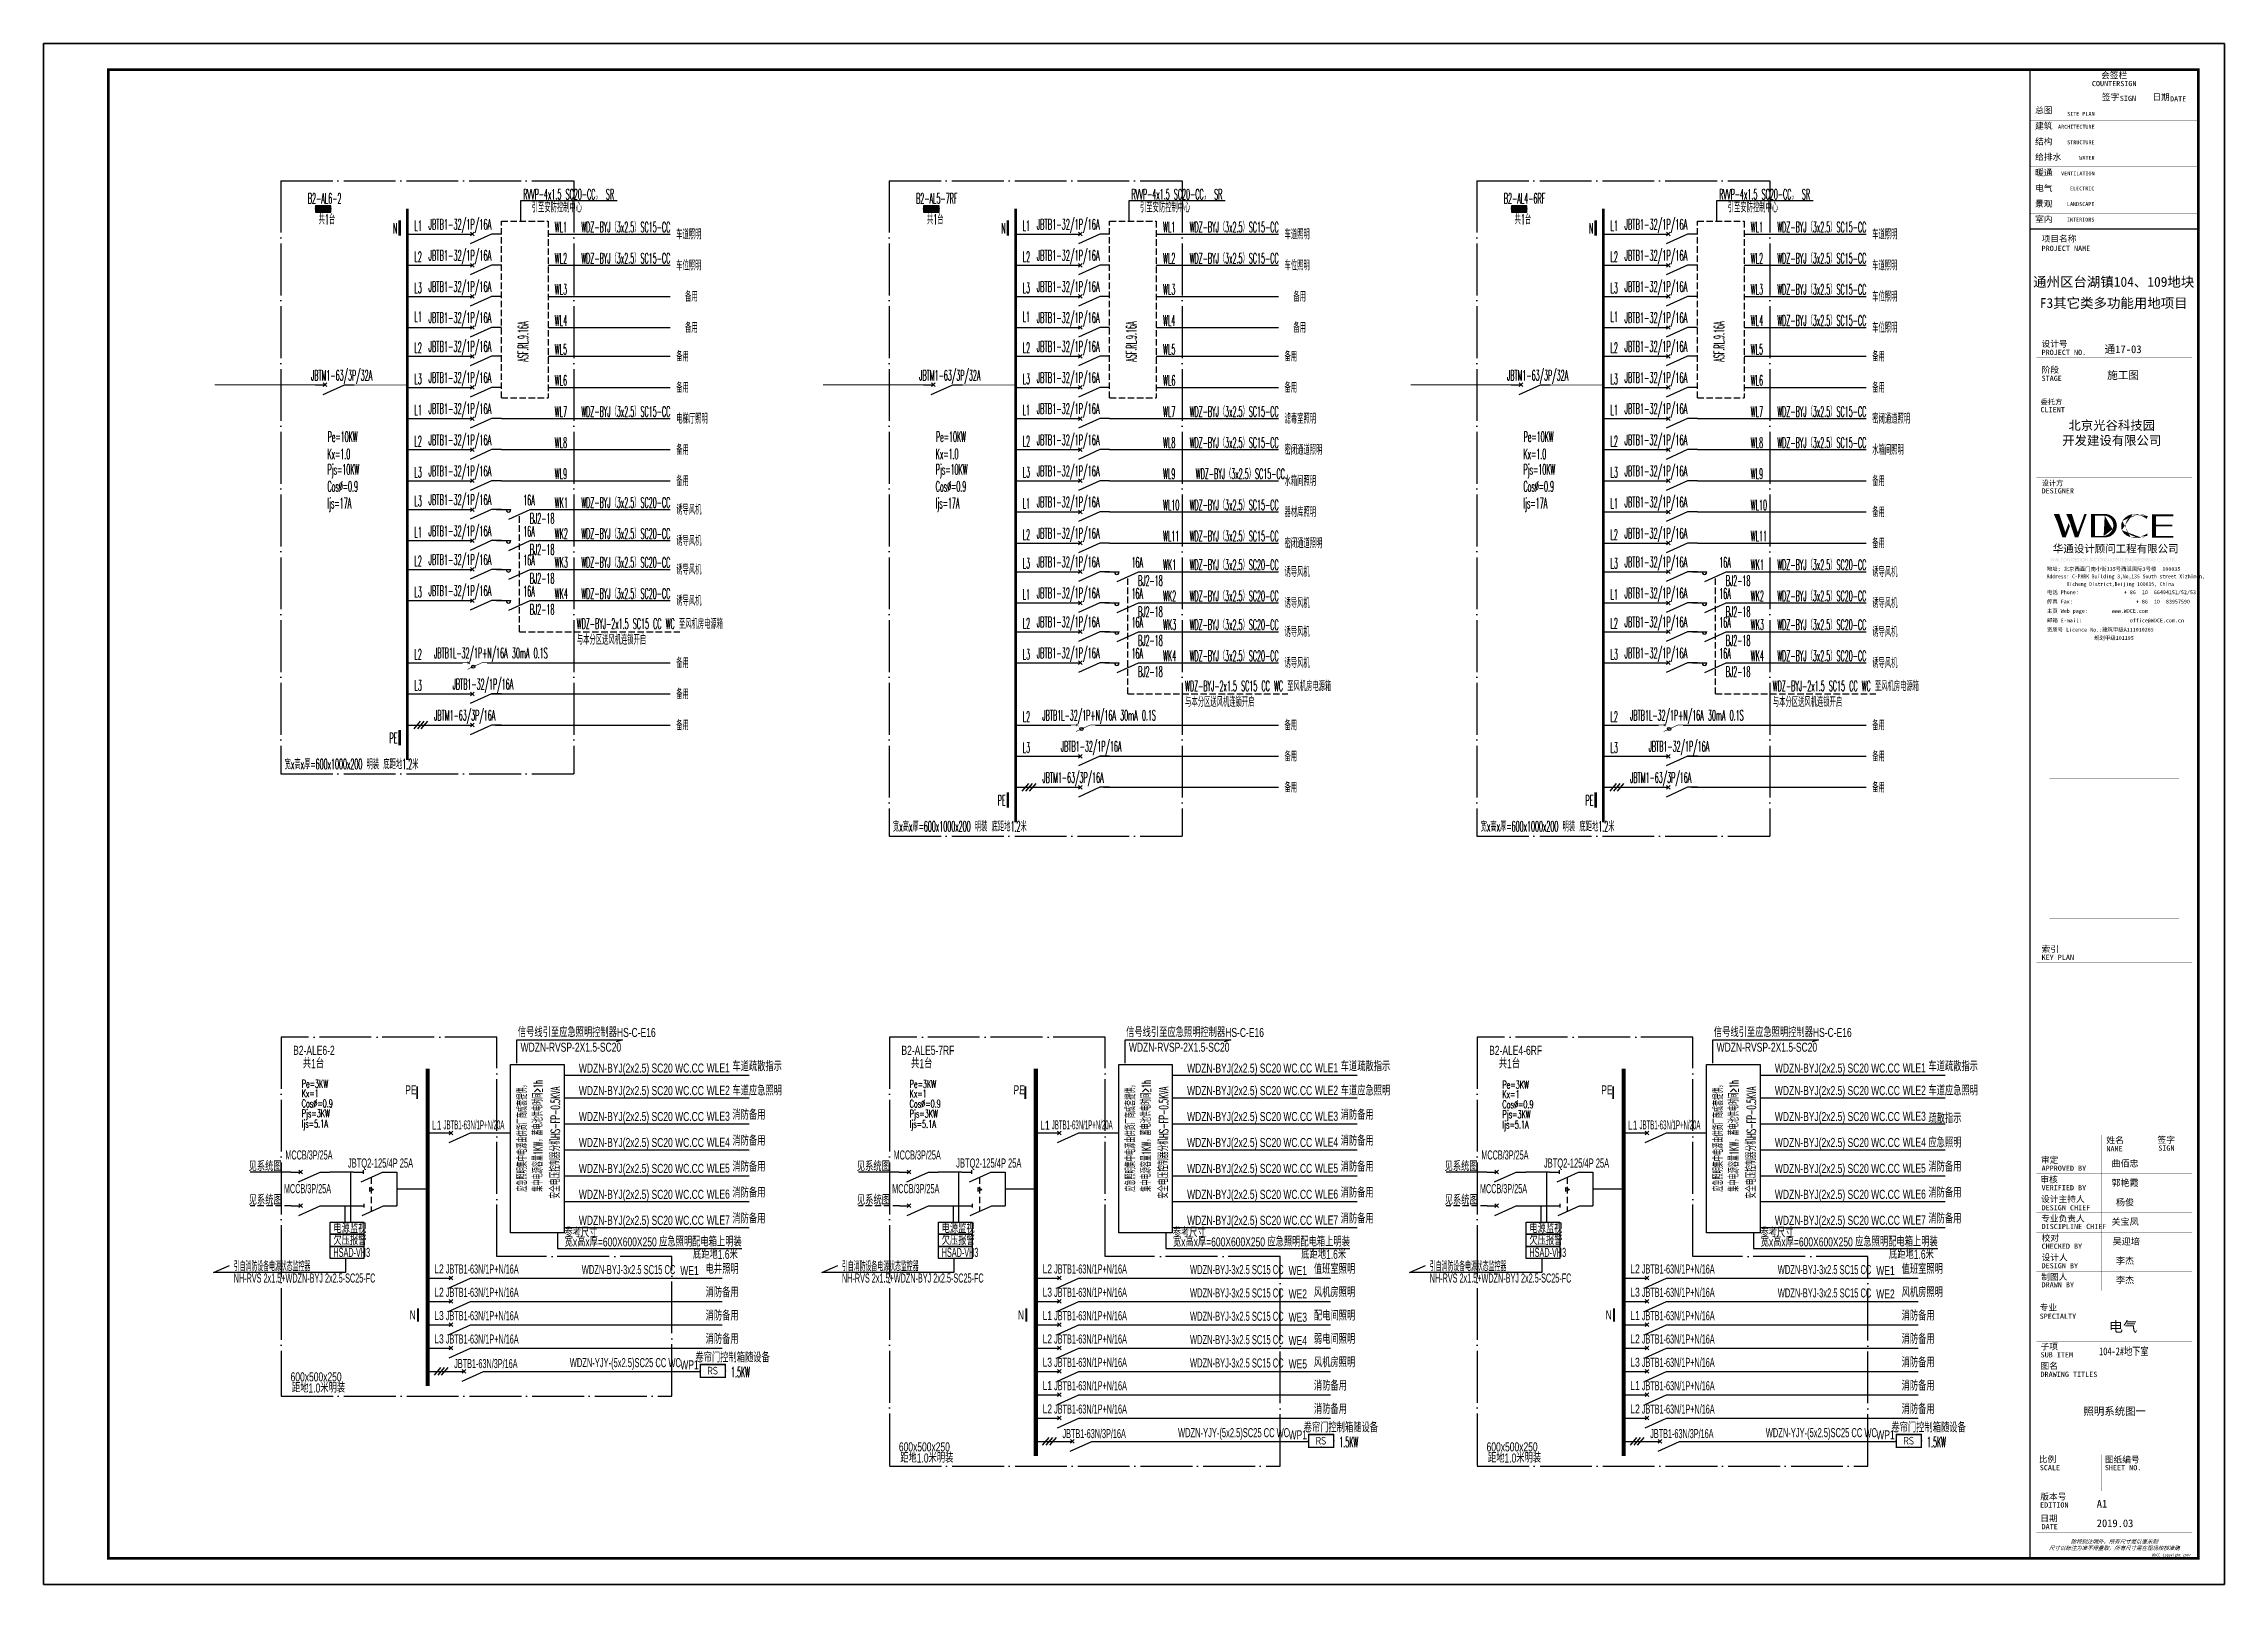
# Model space of a CAD drawing. Extents: x 776418 to 2076422, y -1170708 to 498544.
# Drawn here: x 1159593 to 1243693, y -612032 to -552632 of the extents above; entities that cross this region are included whole.
import ezdxf
from ezdxf.enums import TextEntityAlignment as Align

# ---------------------------------------------------------------- set-up
doc = ezdxf.new("R2010")
doc.units = 0
doc.header["$LTSCALE"] = 1000
doc.header["$MEASUREMENT"] = 0
for name, pattern in [('CONTINOUS', [0]), ('DASH', [0.35, 0.25, -0.1]), ('DOTE', [2.42, 2, -0.2, 0.02, -0.2]), ('HIDDEN', [0.375, 0.25, -0.125])]:
    doc.linetypes.add(name, pattern=pattern)
doc.layers.get('0').update_dxf_attribs({"linetype": 'CONTINUOUS'})
for name, color, linetype in [('D-TEXT', 7, 'CONTINUOUS'), ('DIM-动力', 3, 'CONTINUOUS'), ('DQ', 255, 'CONTINOUS'), ('EL-1', 4, 'DASH'), ('EL-TEXT', 3, 'CONTINUOUS'), ('ELEMENT', 3, 'CONTINUOUS'), ('EQUIP-消防', 80, 'CONTINUOUS'), ('EQUIP-箱柜', 3, 'CONTINUOUS'), ('LAYER3', 7, 'DOTE'), ('PUB_TEXT', 255, 'CONTINUOUS'), ('SHEET_LINE', 6, 'CONTINUOUS'), ('SHEET_TEXT', 7, 'CONTINUOUS'), ('SIG_TEXT', 7, 'CONTINUOUS'), ('TEL_SYMB', 3, 'CONTINUOUS'), ('TEL_TEXT', 3, 'CONTINUOUS'), ('TEL_TITLE', 7, 'CONTINUOUS'), ('WIRE', 4, 'CONTINUOUS'), ('WIRE-动力', 2, 'CONTINUOUS'), ('WIRE-应急', 2, 'DASH'), ('WIRE-照明', 1, 'CONTINUOUS'), ('WIRE-通讯', 4, 'CONTINUOUS'), ('XT', 6, 'CONTINUOUS'), ('字', 7, 'CONTINUOUS')]:
    doc.layers.add(name, color=color, linetype=linetype)
doc.styles.add('_COMPLEX', font='ROS', dxfattribs={"width": 0.6, "bigfont": 'JD'})
doc.styles.add('_HZTXT', font='txt.shx', dxfattribs={"width": 0.8, "bigfont": 'HZTXT.shx'})
doc.styles.add('_JD', font='ros.shx', dxfattribs={"width": 0.8, "bigfont": 'JD.shx'})
doc.styles.add('_TCH_LABEL', font='COMPLEX', dxfattribs={"bigfont": 'GBCBIG'})
doc.styles.add('_TEL_DIM', font='SIMPLEX', dxfattribs={"width": 0.7, "height": 3.5, "bigfont": 'HZTXT'})
doc.styles.add('B', font='ros.shx', dxfattribs={"width": 0.8, "bigfont": 'jd.shx'})
doc.styles.add('DIM_FONT', font='SIMPLEX', dxfattribs={"width": 0.7, "bigfont": 'GBCBIG'})
doc.styles.get("Standard").update_dxf_attribs({"font": 'gbenor.shx', "bigfont": 'gbcbig.shx'})
doc.styles.add('华文细黑', font='STXIHEI.TTF')

msp = doc.modelspace()

# ---------------------------------------------------------------- texts
at = {"layer": 'D-TEXT', "style": '_HZTXT'}
for s, width, p in [('B2-AL6-2', 0.45, (1169783, -558800)), ('RVVP-4x1.5 SC20-CC， SR', 0.45, (1178090, -558637)), ('B2-AL5-7RF', 0.45, (1193241, -558800)), ('RVVP-4x1.5 SC20-CC， SR', 0.45, (1201548, -558637)), ('B2-AL4-6RF', 0.45, (1215906, -558800)), ('RVVP-4x1.5 SC20-CC， SR', 0.45, (1224213, -558637)), ('共1台', 0.45, (1170199, -559602)), ('引至安防控制中心', 0.45, (1178415, -559142)), ('共1台', 0.45, (1193657, -559602)), ('引至安防控制中心', 0.45, (1201873, -559142)), ('共1台', 0.45, (1216322, -559602)), ('引至安防控制中心', 0.45, (1224539, -559142)), ('N', 0.45, (1173068, -559957)), ('L1', 0.45, (1173894, -559850)), ('JBTB1-32/1P/16A', 0.4, (1174437, -559799)), ('WL1', 0.45, (1179310, -559907)), ('WDZ-BYJ（3x2.5）SC15-CC', 0.45, (1180330, -559907)), ('车道照明 ', 0.45, (1183989, -560178)), ('N', 0.45, (1196526, -559957)), ('L1', 0.45, (1197352, -559850)), ('JBTB1-32/1P/16A', 0.4, (1197894, -559799)), ('WL1', 0.45, (1202768, -559907)), ('WDZ-BYJ（3x2.5）SC15-CC', 0.45, (1203788, -559907)), ('车道照明 ', 0.45, (1207447, -560178)), ('N', 0.45, (1219191, -559957)), ('L1', 0.45, (1220018, -559850)), ('JBTB1-32/1P/16A', 0.4, (1220560, -559799)), ('WL1', 0.45, (1225433, -559907)), ('WDZ-BYJ（3x2.5）SC15-CC', 0.45, (1226453, -559907)), ('车道照明 ', 0.45, (1230112, -560178)), ('L2', 0.45, (1173894, -561050)), ('JBTB1-32/1P/16A', 0.4, (1174437, -560999)), ('WL2', 0.45, (1179310, -561107)), ('WDZ-BYJ（3x2.5）SC15-CC', 0.45, (1180330, -561107)), ('车位照明 ', 0.45, (1183989, -561378)), ('L2', 0.45, (1197352, -561050)), ('JBTB1-32/1P/16A', 0.4, (1197894, -560999)), ('WL2', 0.45, (1202768, -561107)), ('WDZ-BYJ（3x2.5）SC15-CC', 0.45, (1203788, -561107)), ('车位照明 ', 0.45, (1207447, -561378)), ('L2', 0.45, (1220018, -561050)), ('JBTB1-32/1P/16A', 0.4, (1220560, -560999)), ('WL2', 0.45, (1225433, -561107)), ('WDZ-BYJ（3x2.5）SC15-CC', 0.45, (1226453, -561107)), ('车道照明 ', 0.45, (1230112, -561378)), ('JBTB1-32/1P/16A', 0.4, (1174437, -562199)), ('JBTB1-32/1P/16A', 0.4, (1197894, -562199)), ('JBTB1-32/1P/16A', 0.4, (1220560, -562199)), ('L3', 0.45, (1173894, -562250)), ('WL3', 0.45, (1179310, -562307)), ('备用', 0.45, (1184331, -562578)), ('L3', 0.45, (1197352, -562250)), ('WL3', 0.45, (1202768, -562307)), ('备用', 0.45, (1207789, -562578)), ('L3', 0.45, (1220018, -562250)), ('WL3', 0.45, (1225433, -562307)), ('WDZ-BYJ（3x2.5）SC15-CC', 0.45, (1226453, -562307)), ('车位照明 ', 0.45, (1230112, -562578)), ('L1', 0.45, (1173894, -563358)), ('JBTB1-32/1P/16A', 0.4, (1174437, -563399)), ('WL4', 0.45, (1179310, -563507)), ('备用', 0.45, (1184331, -563778)), ('L1', 0.45, (1197352, -563358)), ('JBTB1-32/1P/16A', 0.4, (1197894, -563399)), ('WL4', 0.45, (1202768, -563507)), ('备用', 0.45, (1207789, -563778)), ('L1', 0.45, (1220018, -563358)), ('JBTB1-32/1P/16A', 0.4, (1220560, -563399)), ('WL4', 0.45, (1225433, -563507)), ('WDZ-BYJ（3x2.5）SC15-CC', 0.45, (1226453, -563507)), ('车位照明 ', 0.45, (1230112, -563778)), ('L2', 0.45, (1173894, -564558)), ('JBTB1-32/1P/16A', 0.4, (1174437, -564508)), ('WL5', 0.45, (1179310, -564616)), ('L2', 0.45, (1197352, -564558)), ('JBTB1-32/1P/16A', 0.4, (1197894, -564508)), ('WL5', 0.45, (1202768, -564616)), ('L2', 0.45, (1220018, -564558)), ('JBTB1-32/1P/16A', 0.4, (1220560, -564508)), ('WL5', 0.45, (1225433, -564616)), ('JBTM1-63/3P/32A', 0.45, (1169905, -565619, 0)), ('备用', 0.45, (1183990, -564886)), ('JBTM1-63/3P/32A', 0.45, (1193362, -565619, 0)), ('备用', 0.45, (1207448, -564886)), ('JBTM1-63/3P/32A', 0.45, (1216028, -565619, 0)), ('备用', 0.45, (1230113, -564886)), ('L3', 0.45, (1173894, -565758)), ('JBTB1-32/1P/16A', 0.4, (1174437, -565708)), ('WL6', 0.45, (1179310, -565816)), ('备用', 0.45, (1183990, -566086)), ('L3', 0.45, (1197352, -565758)), ('JBTB1-32/1P/16A', 0.4, (1197894, -565708)), ('WL6', 0.45, (1202768, -565816)), ('备用', 0.45, (1207448, -566086)), ('L3', 0.45, (1220018, -565758)), ('JBTB1-32/1P/16A', 0.4, (1220560, -565708)), ('WL6', 0.45, (1225433, -565816)), ('备用', 0.45, (1230113, -566086)), ('L1', 0.45, (1173894, -566958)), ('JBTB1-32/1P/16A', 0.4, (1174437, -566908)), ('WL7', 0.45, (1179310, -567016)), ('WDZ-BYJ（3x2.5）SC15-CC', 0.45, (1180330, -567016)), ('L1', 0.45, (1197352, -566958)), ('JBTB1-32/1P/16A', 0.4, (1197894, -566908)), ('WL7', 0.45, (1202768, -567016)), ('WDZ-BYJ（3x2.5）SC15-CC', 0.45, (1203788, -567016)), ('L1', 0.45, (1220018, -566958)), ('JBTB1-32/1P/16A', 0.4, (1220560, -566908)), ('WL7', 0.45, (1225433, -567016)), ('WDZ-BYJ（3x2.5）SC15-CC', 0.45, (1226453, -567016)), ('Pe=10KW', 0.45, (1170547, -567989)), ('JBTB1-32/1P/16A', 0.4, (1174437, -568108)), ('电梯厅照明', 0.45, (1183990, -567286)), ('Pe=10KW', 0.45, (1194005, -567989)), ('JBTB1-32/1P/16A', 0.4, (1197894, -568108)), ('滤毒室照明', 0.45, (1207448, -567286)), ('Pe=10KW', 0.45, (1216670, -567989)), ('JBTB1-32/1P/16A', 0.4, (1220560, -568108)), ('密闭通道照明', 0.45, (1230113, -567286)), ('Kx=1.0', 0.45, (1170539, -568649)), ('L2', 0.45, (1173894, -568158)), ('WL8', 0.45, (1179310, -568216)), ('备用', 0.45, (1183990, -568486)), ('Kx=1.0', 0.45, (1193997, -568649)), ('L2', 0.45, (1197352, -568158)), ('WL8', 0.45, (1202768, -568216)), ('WDZ-BYJ（3x2.5）SC15-CC', 0.45, (1203788, -568216)), ('密闭通道照明', 0.45, (1207448, -568486)), ('Kx=1.0', 0.45, (1216662, -568649)), ('L2', 0.45, (1220018, -568158)), ('WL8', 0.45, (1225433, -568216)), ('WDZ-BYJ（3x2.5）SC15-CC', 0.45, (1226453, -568216)), ('水箱间照明', 0.45, (1230113, -568486)), ('Pjs=10KW', 0.45, (1170539, -569249)), ('L3', 0.45, (1173894, -569358)), ('JBTB1-32/1P/16A', 0.4, (1174437, -569308)), ('WL9', 0.45, (1179310, -569416)), ('备用', 0.45, (1183990, -569686)), ('Pjs=10KW', 0.45, (1193997, -569249)), ('L3', 0.45, (1197352, -569358)), ('JBTB1-32/1P/16A', 0.4, (1197894, -569308)), ('WL9', 0.45, (1202768, -569416)), ('WDZ-BYJ（3x2.5）SC15-CC', 0.45, (1204027, -569416)), ('水箱间照明', 0.45, (1207448, -569686)), ('Pjs=10KW', 0.45, (1216662, -569249)), ('L3', 0.45, (1220018, -569358)), ('JBTB1-32/1P/16A', 0.4, (1220560, -569308)), ('WL9', 0.45, (1225433, -569416)), ('备用', 0.45, (1230113, -569686)), ('Cos%%C=0.9', 0.45, (1170539, -569899)), ('Ijs=17A', 0.45, (1170539, -570549)), ('L3', 0.45, (1173894, -570467)), ('JBTB1-32/1P/16A', 0.4, (1174437, -570417)), ('16A', 0.45, (1178090, -570432)), ('WK1', 0.45, (1179310, -570525)), ('WDZ-BYJ（3x2.5）SC20-CC', 0.45, (1180330, -570525)), ('Cos%%C=0.9', 0.45, (1193997, -569899)), ('Ijs=17A', 0.45, (1193997, -570549)), ('L1', 0.45, (1197352, -570558)), ('JBTB1-32/1P/16A', 0.4, (1197894, -570508)), ('WDZ-BYJ（3x2.5）SC15-CC', 0.45, (1203788, -570616)), ('Cos%%C=0.9', 0.45, (1216662, -569899)), ('Ijs=17A', 0.45, (1216662, -570549)), ('L1', 0.45, (1220018, -570558)), ('JBTB1-32/1P/16A', 0.4, (1220560, -570508)), ('BJ2-18', 0.45, (1178343, -571135)), ('诱导风机 ', 0.45, (1183990, -570795)), ('WL10', 0.45, (1202768, -570616)), ('器材库照明', 0.45, (1207448, -570886)), ('WL10', 0.45, (1225433, -570616)), ('备用', 0.45, (1230113, -570886)), ('L1', 0.45, (1173894, -571667)), ('JBTB1-32/1P/16A', 0.4, (1174437, -571617)), ('16A', 0.45, (1178090, -571632)), ('WK2', 0.45, (1179310, -571725)), ('WDZ-BYJ（3x2.5）SC20-CC', 0.45, (1180330, -571725)), ('诱导风机 ', 0.45, (1183990, -571995)), ('L2', 0.45, (1197352, -571758)), ('JBTB1-32/1P/16A', 0.4, (1197894, -571708)), ('WL11', 0.45, (1202768, -571816)), ('WDZ-BYJ（3x2.5）SC15-CC', 0.45, (1203788, -571816)), ('密闭通道照明', 0.45, (1207448, -572086)), ('L2', 0.45, (1220018, -571758)), ('JBTB1-32/1P/16A', 0.4, (1220560, -571708)), ('WL11', 0.45, (1225433, -571816)), ('备用', 0.45, (1230113, -572086)), ('L2', 0.45, (1173894, -572776)), ('JBTB1-32/1P/16A', 0.4, (1174437, -572726)), ('16A', 0.45, (1178090, -572741)), ('BJ2-18', 0.45, (1178343, -572335)), ('WK3', 0.45, (1179310, -572834)), ('WDZ-BYJ（3x2.5）SC20-CC', 0.45, (1180330, -572834)), ('诱导风机 ', 0.45, (1183990, -573104)), ('L3', 0.45, (1197352, -572867)), ('JBTB1-32/1P/16A', 0.4, (1197894, -572817)), ('16A', 0.45, (1201548, -572832)), ('WK1', 0.45, (1202768, -572925)), ('WDZ-BYJ（3x2.5）SC20-CC', 0.45, (1203788, -572925)), ('L3', 0.45, (1220018, -572867)), ('JBTB1-32/1P/16A', 0.4, (1220560, -572817)), ('16A', 0.45, (1224213, -572832)), ('WK1', 0.45, (1225433, -572925)), ('WDZ-BYJ（3x2.5）SC20-CC', 0.45, (1226453, -572925)), ('JBTB1-32/1P/16A', 0.4, (1174437, -573926)), ('16A', 0.45, (1178090, -573941)), ('BJ2-18', 0.45, (1178343, -573444)), ('JBTB1-32/1P/16A', 0.4, (1197894, -574017)), ('BJ2-18', 0.45, (1201801, -573535)), ('诱导风机 ', 0.45, (1207448, -573195)), ('JBTB1-32/1P/16A', 0.4, (1220560, -574017)), ('BJ2-18', 0.45, (1224466, -573535)), ('诱导风机 ', 0.45, (1230113, -573195)), ('L3', 0.45, (1173894, -573976)), ('BJ2-18', 0.45, (1178343, -574644)), ('WK4', 0.45, (1179310, -574034)), ('WDZ-BYJ（3x2.5）SC20-CC', 0.45, (1180330, -574034)), ('诱导风机 ', 0.45, (1183990, -574304)), ('L1', 0.45, (1197352, -574067)), ('16A', 0.45, (1201548, -574032)), ('BJ2-18', 0.45, (1201801, -574735)), ('WK2', 0.45, (1202768, -574125)), ('WDZ-BYJ（3x2.5）SC20-CC', 0.45, (1203788, -574125)), ('诱导风机 ', 0.45, (1207448, -574395)), ('L1', 0.45, (1220018, -574067)), ('16A', 0.45, (1224213, -574032)), ('BJ2-18', 0.45, (1224466, -574735)), ('WK2', 0.45, (1225433, -574125)), ('WDZ-BYJ（3x2.5）SC20-CC', 0.45, (1226453, -574125)), ('诱导风机 ', 0.45, (1230113, -574395)), ('WDZ-BYJ-2x1.5 SC15 CC WC 至风机房电源箱', 0.45, (1180157, -575195)), ('L2', 0.45, (1197352, -575176)), ('JBTB1-32/1P/16A', 0.4, (1197894, -575126)), ('16A', 0.45, (1201548, -575141)), ('WK3', 0.45, (1202768, -575234)), ('WDZ-BYJ（3x2.5）SC20-CC', 0.45, (1203788, -575234)), ('诱导风机 ', 0.45, (1207448, -575504)), ('L2', 0.45, (1220018, -575176)), ('JBTB1-32/1P/16A', 0.4, (1220560, -575126)), ('16A', 0.45, (1224213, -575141)), ('WK3', 0.45, (1225433, -575234)), ('WDZ-BYJ（3x2.5）SC20-CC', 0.45, (1226453, -575234)), ('诱导风机 ', 0.45, (1230113, -575504)), ('L2', 0.45, (1173894, -576376)), ('JBTB1L-32/1P+N/16A 30mA 0.1S', 0.45, (1174652, -576326)), ('与本分区送风机连锁开启', 0.45, (1180157, -575806)), ('L3', 0.45, (1197352, -576376)), ('JBTB1-32/1P/16A', 0.4, (1197894, -576326)), ('16A', 0.45, (1201548, -576341)), ('BJ2-18', 0.45, (1201801, -575844)), ('WK4', 0.45, (1202768, -576434)), ('WDZ-BYJ（3x2.5）SC20-CC', 0.45, (1203788, -576434)), ('L3', 0.45, (1220018, -576376)), ('JBTB1-32/1P/16A', 0.4, (1220560, -576326)), ('16A', 0.45, (1224213, -576341)), ('BJ2-18', 0.45, (1224466, -575844)), ('WK4', 0.45, (1225433, -576434)), ('WDZ-BYJ（3x2.5）SC20-CC', 0.45, (1226453, -576434)), ('备用', 0.45, (1183990, -576704)), ('BJ2-18', 0.45, (1201801, -577044)), ('诱导风机 ', 0.45, (1207448, -576704)), ('BJ2-18', 0.45, (1224466, -577044)), ('诱导风机 ', 0.45, (1230113, -576704)), ('L3', 0.45, (1173894, -577576)), ('JBTB1-32/1P/16A', 0.45, (1175367, -577526)), ('备用', 0.45, (1183990, -577904)), ('与本分区送风机连锁开启', 0.45, (1203615, -578206)), ('WDZ-BYJ-2x1.5 SC15 CC WC 至风机房电源箱', 0.45, (1203615, -577595)), ('与本分区送风机连锁开启', 0.45, (1226281, -578206)), ('WDZ-BYJ-2x1.5 SC15 CC WC 至风机房电源箱', 0.45, (1226281, -577595)), ('JBTM1-63/3P/16A', 0.45, (1174655, -578726)), ('L2', 0.45, (1197352, -578776)), ('JBTB1L-32/1P+N/16A 30mA 0.1S', 0.45, (1198110, -578726)), ('L2', 0.45, (1220018, -578776)), ('JBTB1L-32/1P+N/16A 30mA 0.1S', 0.45, (1220776, -578726)), ('PE', 0.45, (1172930, -579607)), ('备用', 0.45, (1183990, -579103)), ('备用', 0.45, (1207448, -579104)), ('备用', 0.45, (1230113, -579104)), ('宽x高x厚=600x1000x200 明装 底距地1.2米', 0.45, (1168889, -580608)), ('L3', 0.45, (1197352, -579976)), ('JBTB1-32/1P/16A', 0.45, (1198825, -579926)), ('备用', 0.45, (1207448, -580304)), ('L3', 0.45, (1220018, -579976)), ('JBTB1-32/1P/16A', 0.45, (1221490, -579926)), ('备用', 0.45, (1230113, -580304)), ('JBTM1-63/3P/16A', 0.45, (1198113, -581126)), ('备用', 0.45, (1207448, -581503)), ('JBTM1-63/3P/16A', 0.45, (1220778, -581126)), ('备用', 0.45, (1230113, -581503)), ('PE', 0.45, (1196388, -582007)), ('PE', 0.45, (1219053, -582007)), ('宽x高x厚=600x1000x200 明装 底距地1.2米', 0.45, (1192347, -583008)), ('宽x高x厚=600x1000x200 明装 底距地1.2米', 0.45, (1215013, -583008)), ('1.5KW', 0.45, (1186102, -604044)), ('1.5KW', 0.45, (1209560, -606744)), ('1.5KW', 0.45, (1232225, -606744))]:
    msp.add_text(s, height=400, dxfattribs=dict(at, width=width)).set_placement(p)
at = {"layer": 'D-TEXT', "style": '_HZTXT', "width": 0.45}
for p in [(1178282, -564901), (1201739, -564901), (1224405, -564901)]:
    msp.add_text('ASF.RL.9.16A', height=400, rotation=90, dxfattribs=at).set_placement(p)
at = {"layer": 'EL-TEXT', "style": '华文细黑'}
msp.add_text('照明系统图一', height=294, dxfattribs=at).set_placement((1238260, -605504))
at = {"layer": 'PUB_TEXT', "style": '_HZTXT'}
for s, width, p in [('集中电源容量1KW，蓄电池供电时间≥1h', 0.5, (1178835, -596895)), ('安全电压控制器分机HS-FP-0.5KVA ', 0.55, (1179503, -597162)), ('集中电源容量1KW，蓄电池供电时间≥1h', 0.5, (1202293, -596895)), ('安全电压控制器分机HS-FP-0.5KVA ', 0.55, (1202961, -597162)), ('集中电源容量1KW，蓄电池供电时间≥1h', 0.5, (1224958, -596895)), ('安全电压控制器分机HS-FP-0.5KVA ', 0.55, (1225626, -597162)), ('应急照明集中电源由供货厂商成套提供，', 0.5, (1178235, -596895)), ('应急照明集中电源由供货厂商成套提供，', 0.5, (1201693, -596895)), ('应急照明集中电源由供货厂商成套提供，', 0.5, (1224358, -596895))]:
    msp.add_text(s, height=350, rotation=90, dxfattribs=dict(at, width=width)).set_placement(p)
at = {"layer": 'SHEET_TEXT', "style": '华文细黑'}
msp.add_text('吴迎培', height=250, dxfattribs=at).set_placement((1239385, -598685), align=Align.TOP_LEFT)
for tag, p in [('曲佰忠', (1239862, -595677)), ('郭艳霞', (1239862, -596427)), ('关宝凤', (1239862, -597927)), ('杨俊', (1239862, -597177)), ('李杰', (1239862, -599427)), ('李杰', (1239862, -600177))]:
    msp.add_attdef(tag, text='', height=250, dxfattribs=at).set_placement(p, align=Align.TOP_CENTER)
at = {"layer": 'SIG_TEXT', "style": '_TEL_DIM', "width": 0.5}
for s, p in [('Pe=3KW', (1169545, -592883)), ('Pe=3KW', (1192990, -592893)), ('Pe=3KW', (1215850, -592916)), ('Cos%%C=0.9', (1169545, -593642)), ('Kx=1', (1169545, -593251)), ('Pjs=3KW', (1169545, -594025)), ('Cos%%C=0.9', (1192990, -593652)), ('Kx=1', (1192990, -593261)), ('Pjs=3KW', (1192990, -594035)), ('Cos%%C=0.9', (1215850, -593675)), ('Kx=1', (1215850, -593284)), ('Pjs=3KW', (1215850, -594058)), ('Ijs=5.1A', (1169545, -594423)), ('Ijs=5.1A', (1192990, -594433)), ('Ijs=5.1A', (1215850, -594457))]:
    msp.add_text(s, height=300, dxfattribs=at).set_placement(p)
at = {"layer": 'TEL_TEXT', "ltscale": 2}
for s, style, width, p in [('信号线引至应急照明控制器HS-C-E16 ', '_COMPLEX', 0.7, (1177882, -590930)), ('WDZN-RVSP-2X1.5-SC20', '_COMPLEX', 0.7, (1177988, -591498)), ('信号线引至应急照明控制器HS-C-E16 ', '_COMPLEX', 0.7, (1201340, -590930)), ('WDZN-RVSP-2X1.5-SC20', '_COMPLEX', 0.7, (1201446, -591498)), ('信号线引至应急照明控制器HS-C-E16 ', '_COMPLEX', 0.7, (1224006, -590930)), ('WDZN-RVSP-2X1.5-SC20', '_COMPLEX', 0.7, (1224111, -591498)), ('B2-ALE6-2', '_COMPLEX', 0.7, (1169217, -591618)), ('WDZN-BYJ(2x2.5) SC20 WC.CC', '_COMPLEX', 0.7, (1180234, -592302)), ('WLE1', '_COMPLEX', 0.7, (1185164, -592292)), ('车道疏散指示', '_COMPLEX', 0.7, (1186156, -592243)), ('B2-ALE5-7RF', '_COMPLEX', 0.7, (1192675, -591618)), ('WDZN-BYJ(2x2.5) SC20 WC.CC', '_COMPLEX', 0.7, (1203691, -592302)), ('WLE1', '_COMPLEX', 0.7, (1208622, -592292)), ('车道疏散指示', '_COMPLEX', 0.7, (1209614, -592243)), ('B2-ALE4-6RF', '_COMPLEX', 0.7, (1215340, -591618)), ('WDZN-BYJ(2x2.5) SC20 WC.CC', '_COMPLEX', 0.7, (1226357, -592302)), ('WLE1', '_COMPLEX', 0.7, (1231288, -592292)), ('车道疏散指示', '_COMPLEX', 0.7, (1232280, -592243)), ('WDZN-BYJ(2x2.5) SC20 WC.CC', '_COMPLEX', 0.7, (1180234, -593170)), ('WLE2', '_COMPLEX', 0.7, (1185164, -593160)), ('车道应急照明', '_COMPLEX', 0.7, (1186156, -593179)), ('WDZN-BYJ(2x2.5) SC20 WC.CC', '_COMPLEX', 0.7, (1203691, -593170)), ('WLE2', '_COMPLEX', 0.7, (1208622, -593160)), ('车道应急照明', '_COMPLEX', 0.7, (1209614, -593179)), ('WDZN-BYJ(2x2.5) SC20 WC.CC', '_COMPLEX', 0.7, (1226357, -593170)), ('WLE2', '_COMPLEX', 0.7, (1231288, -593160)), ('车道应急照明', '_COMPLEX', 0.7, (1232280, -593179)), ('消防备用', '_COMPLEX', 0.7, (1186156, -594112)), ('消防备用', '_COMPLEX', 0.7, (1209614, -594112)), ('L1', '_COMPLEX', 0.7, (1174571, -594506)), ('JBTB1-63N/1P+N/20A', '_COMPLEX', 0.4, (1175014, -594491)), ('WDZN-BYJ(2x2.5) SC20 WC.CC', '_COMPLEX', 0.7, (1180234, -594170)), ('WLE3', '_COMPLEX', 0.7, (1185164, -594160)), ('L1', '_COMPLEX', 0.7, (1198029, -594506)), ('JBTB1-63N/1P+N/20A', '_COMPLEX', 0.4, (1198472, -594491)), ('WDZN-BYJ(2x2.5) SC20 WC.CC', '_COMPLEX', 0.7, (1203691, -594170)), ('WLE3', '_COMPLEX', 0.7, (1208622, -594160)), ('L1', '_COMPLEX', 0.7, (1220694, -594506)), ('JBTB1-63N/1P+N/20A', '_COMPLEX', 0.4, (1221138, -594491)), ('WDZN-BYJ(2x2.5) SC20 WC.CC', '_COMPLEX', 0.7, (1226357, -594170)), ('WLE3', '_COMPLEX', 0.7, (1231288, -594160)), ('疏散指示', '_COMPLEX', 0.7, (1232280, -594244)), ('MCCB/3P/25A', '_JD', 0.55, (1168915, -595652)), ('WDZN-BYJ(2x2.5) SC20 WC.CC', '_COMPLEX', 0.7, (1180234, -595171)), ('WLE4', '_COMPLEX', 0.7, (1185164, -595160)), ('消防备用', '_COMPLEX', 0.7, (1186156, -595112)), ('MCCB/3P/25A', '_JD', 0.55, (1192372, -595652)), ('WDZN-BYJ(2x2.5) SC20 WC.CC', '_COMPLEX', 0.7, (1203691, -595171)), ('WLE4', '_COMPLEX', 0.7, (1208622, -595160)), ('消防备用', '_COMPLEX', 0.7, (1209614, -595112)), ('MCCB/3P/25A', '_JD', 0.55, (1215038, -595652)), ('WDZN-BYJ(2x2.5) SC20 WC.CC', '_COMPLEX', 0.7, (1226357, -595171)), ('WLE4', '_COMPLEX', 0.7, (1231288, -595160)), ('应急照明', '_COMPLEX', 0.7, (1232280, -595180)), ('WDZN-BYJ(2x2.5) SC20 WC.CC', '_COMPLEX', 0.7, (1180234, -596171)), ('WLE5', '_COMPLEX', 0.7, (1185164, -596161)), ('消防备用', '_COMPLEX', 0.7, (1186156, -596113)), ('WDZN-BYJ(2x2.5) SC20 WC.CC', '_COMPLEX', 0.7, (1203691, -596171)), ('WLE5', '_COMPLEX', 0.7, (1208622, -596161)), ('消防备用', '_COMPLEX', 0.7, (1209614, -596113)), ('WDZN-BYJ(2x2.5) SC20 WC.CC', '_COMPLEX', 0.7, (1226357, -596171)), ('WLE5', '_COMPLEX', 0.7, (1231288, -596161)), ('消防备用', '_COMPLEX', 0.7, (1232280, -596113)), ('MCCB/3P/25A', '_JD', 0.55, (1168860, -596951)), ('WDZN-BYJ(2x2.5) SC20 WC.CC', '_COMPLEX', 0.7, (1180234, -597171)), ('WLE6', '_COMPLEX', 0.7, (1185164, -597161)), ('消防备用', '_COMPLEX', 0.7, (1186156, -597113)), ('MCCB/3P/25A', '_JD', 0.55, (1192318, -596951)), ('WDZN-BYJ(2x2.5) SC20 WC.CC', '_COMPLEX', 0.7, (1203691, -597171)), ('WLE6', '_COMPLEX', 0.7, (1208622, -597161)), ('消防备用', '_COMPLEX', 0.7, (1209614, -597113)), ('MCCB/3P/25A', '_JD', 0.55, (1214984, -596951)), ('WDZN-BYJ(2x2.5) SC20 WC.CC', '_COMPLEX', 0.7, (1226357, -597171)), ('WLE6', '_COMPLEX', 0.7, (1231288, -597161)), ('消防备用', '_COMPLEX', 0.7, (1232280, -597113)), ('WDZN-BYJ(2x2.5) SC20 WC.CC', '_COMPLEX', 0.7, (1180234, -598172)), ('WLE7', '_COMPLEX', 0.7, (1185164, -598161)), ('消防备用', '_COMPLEX', 0.7, (1186156, -598113)), ('WDZN-BYJ(2x2.5) SC20 WC.CC', '_COMPLEX', 0.7, (1203691, -598172)), ('WLE7', '_COMPLEX', 0.7, (1208622, -598161)), ('消防备用', '_COMPLEX', 0.7, (1209614, -598113)), ('WDZN-BYJ(2x2.5) SC20 WC.CC', '_COMPLEX', 0.7, (1226357, -598172)), ('WLE7', '_COMPLEX', 0.7, (1231288, -598161)), ('消防备用', '_COMPLEX', 0.7, (1232280, -598113)), ('欠压报警', '_COMPLEX', 0.7, (1170769, -598945, 37)), ('电源监视', '_COMPLEX', 0.7, (1170766, -598491, 37)), ('参考尺寸', '_COMPLEX', 0.7, (1179681, -598645, 0)), ('宽x高x厚=600X600X250 应急照明配电箱上明装 ', '_COMPLEX', 0.7, (1179687, -599004, 0)), ('欠压报警', '_COMPLEX', 0.7, (1194227, -598945, 37)), ('电源监视', '_COMPLEX', 0.7, (1194223, -598491, 37)), ('参考尺寸', '_COMPLEX', 0.7, (1203139, -598645, 0)), ('宽x高x厚=600X600X250 应急照明配电箱上明装 ', '_COMPLEX', 0.7, (1203145, -599004, 0)), ('欠压报警', '_COMPLEX', 0.7, (1216893, -598945, 37)), ('电源监视', '_COMPLEX', 0.7, (1216889, -598491, 37)), ('参考尺寸', '_COMPLEX', 0.7, (1225804, -598645, 0)), ('宽x高x厚=600X600X250 应急照明配电箱上明装 ', '_COMPLEX', 0.7, (1225811, -599004, 0)), ('引自消防设备电源状态监控器 ', '_COMPLEX', 0.5, (1166923, -599955)), ('HSAD-VH3', '_COMPLEX', 0.5, (1170770, -599408)), ('底距地1.6米', '_COMPLEX', 0.7, (1184636, -599482, 0)), ('引自消防设备电源状态监控器 ', '_COMPLEX', 0.5, (1190381, -599955)), ('HSAD-VH3', '_COMPLEX', 0.5, (1194228, -599408)), ('底距地1.6米', '_COMPLEX', 0.7, (1208094, -599482, 0)), ('引自消防设备电源状态监控器 ', '_COMPLEX', 0.5, (1213046, -599955)), ('HSAD-VH3', '_COMPLEX', 0.5, (1216893, -599408)), ('底距地1.6米', '_COMPLEX', 0.7, (1230760, -599482, 0)), ('NH-RVS 2x1.5+WDZN-BYJ 2x2.5-SC25-FC ', '_COMPLEX', 0.5, (1166923, -600397)), ('L2', '_COMPLEX', 0.7, (1174660, -600043)), ('JBTB1-63N/1P+N/16A', '_COMPLEX', 0.5, (1175105, -600048)), ('WDZN-BYJ-3x2.5 SC15 CC', '_COMPLEX', 0.6, (1180347, -600071)), ('WE1', '_COMPLEX', 0.7, (1184147, -600109)), ('电井照明', '_COMPLEX', 0.7, (1185123, -600057)), ('NH-RVS 2x1.5+WDZN-BYJ 2x2.5-SC25-FC ', '_COMPLEX', 0.5, (1190381, -600397)), ('L2', '_COMPLEX', 0.7, (1198118, -600043)), ('JBTB1-63N/1P+N/16A', '_COMPLEX', 0.5, (1198563, -600048)), ('WDZN-BYJ-3x2.5 SC15 CC', '_COMPLEX', 0.6, (1203805, -600071)), ('WE1', '_COMPLEX', 0.7, (1207605, -600109)), ('值班室照明', '_COMPLEX', 0.7, (1208581, -600057)), ('NH-RVS 2x1.5+WDZN-BYJ 2x2.5-SC25-FC ', '_COMPLEX', 0.5, (1213046, -600397)), ('L2', '_COMPLEX', 0.7, (1220784, -600043)), ('JBTB1-63N/1P+N/16A', '_COMPLEX', 0.5, (1221228, -600048)), ('WDZN-BYJ-3x2.5 SC15 CC', '_COMPLEX', 0.6, (1226470, -600071)), ('WE1', '_COMPLEX', 0.7, (1230270, -600109)), ('值班室照明', '_COMPLEX', 0.7, (1231246, -600057)), ('L2', '_COMPLEX', 0.7, (1174660, -600943)), ('JBTB1-63N/1P+N/16A', '_COMPLEX', 0.5, (1175105, -600948)), ('消防备用', '_COMPLEX', 0.7, (1185123, -600957)), ('L3', '_COMPLEX', 0.7, (1198118, -600943)), ('JBTB1-63N/1P+N/16A', '_COMPLEX', 0.5, (1198563, -600948)), ('WDZN-BYJ-3x2.5 SC15 CC', '_COMPLEX', 0.6, (1203805, -600971)), ('风机房照明', '_COMPLEX', 0.7, (1208581, -600957)), ('L3', '_COMPLEX', 0.7, (1220784, -600943)), ('JBTB1-63N/1P+N/16A', '_COMPLEX', 0.5, (1221228, -600948)), ('WDZN-BYJ-3x2.5 SC15 CC', '_COMPLEX', 0.6, (1226470, -600971)), ('风机房照明', '_COMPLEX', 0.7, (1231246, -600957)), ('L3', '_COMPLEX', 0.7, (1174660, -601843)), ('JBTB1-63N/1P+N/16A', '_COMPLEX', 0.5, (1175105, -601848)), ('消防备用', '_COMPLEX', 0.7, (1185123, -601857)), ('L1', '_COMPLEX', 0.7, (1198118, -601843)), ('JBTB1-63N/1P+N/16A', '_COMPLEX', 0.5, (1198563, -601848)), ('WDZN-BYJ-3x2.5 SC15 CC', '_COMPLEX', 0.6, (1203805, -601871)), ('配电间照明', '_COMPLEX', 0.7, (1208581, -601857)), ('L1', '_COMPLEX', 0.7, (1220784, -601843)), ('JBTB1-63N/1P+N/16A', '_COMPLEX', 0.5, (1221228, -601848)), ('消防备用', '_COMPLEX', 0.7, (1231246, -601857)), ('L3', '_COMPLEX', 0.7, (1174660, -602743)), ('JBTB1-63N/1P+N/16A', '_COMPLEX', 0.5, (1175105, -602748)), ('消防备用', '_COMPLEX', 0.7, (1185123, -602757)), ('L2', '_COMPLEX', 0.7, (1198118, -602743)), ('JBTB1-63N/1P+N/16A', '_COMPLEX', 0.5, (1198563, -602748)), ('WDZN-BYJ-3x2.5 SC15 CC', '_COMPLEX', 0.6, (1203805, -602771)), ('弱电间照明', '_COMPLEX', 0.7, (1208581, -602757)), ('L2', '_COMPLEX', 0.7, (1220784, -602743)), ('JBTB1-63N/1P+N/16A', '_COMPLEX', 0.5, (1221228, -602748)), ('消防备用', '_COMPLEX', 0.7, (1231246, -602757)), ('JBTB1-63N/3P/16A', '_COMPLEX', 0.5, (1175429, -603694)), ('WDZN-YJY-(5x2.5)SC25 CC WC ', '_COMPLEX', 0.6, (1179884, -603658)), ('WP1', '_COMPLEX', 0.7, (1184147, -603741)), ('卷帘门控制箱随设备', '_COMPLEX', 0.7, (1184730, -603468)), ('L3', '_COMPLEX', 0.7, (1198118, -603643)), ('JBTB1-63N/1P+N/16A', '_COMPLEX', 0.5, (1198563, -603648)), ('WDZN-BYJ-3x2.5 SC15 CC', '_COMPLEX', 0.6, (1203805, -603671)), ('风机房照明', '_COMPLEX', 0.7, (1208581, -603657)), ('L3', '_COMPLEX', 0.7, (1220784, -603643)), ('JBTB1-63N/1P+N/16A', '_COMPLEX', 0.5, (1221228, -603648)), ('消防备用', '_COMPLEX', 0.7, (1231246, -603657)), ('L1', '_COMPLEX', 0.7, (1198118, -604543)), ('JBTB1-63N/1P+N/16A', '_COMPLEX', 0.5, (1198563, -604548)), ('消防备用', '_COMPLEX', 0.7, (1208581, -604557)), ('L1', '_COMPLEX', 0.7, (1220784, -604543)), ('JBTB1-63N/1P+N/16A', '_COMPLEX', 0.5, (1221228, -604548)), ('消防备用', '_COMPLEX', 0.7, (1231246, -604557)), ('L2', '_COMPLEX', 0.7, (1198118, -605443)), ('JBTB1-63N/1P+N/16A', '_COMPLEX', 0.5, (1198563, -605448)), ('消防备用', '_COMPLEX', 0.7, (1208581, -605457)), ('L2', '_COMPLEX', 0.7, (1220784, -605443)), ('JBTB1-63N/1P+N/16A', '_COMPLEX', 0.5, (1221228, -605448)), ('消防备用', '_COMPLEX', 0.7, (1231246, -605457)), ('JBTB1-63N/3P/16A', '_COMPLEX', 0.5, (1198887, -606394)), ('WDZN-YJY-(5x2.5)SC25 CC WC ', '_COMPLEX', 0.6, (1203342, -606358)), ('WP1', '_COMPLEX', 0.7, (1207605, -606441)), ('卷帘门控制箱随设备', '_COMPLEX', 0.7, (1208187, -606168)), ('JBTB1-63N/3P/16A', '_COMPLEX', 0.5, (1221552, -606394)), ('WDZN-YJY-(5x2.5)SC25 CC WC ', '_COMPLEX', 0.6, (1226007, -606358)), ('WP1', '_COMPLEX', 0.7, (1230270, -606441)), ('卷帘门控制箱随设备', '_COMPLEX', 0.7, (1230853, -606168))]:
    msp.add_text(s, height=350, dxfattribs=dict(at, style=style, width=width)).set_placement(p)
at = {"layer": 'TEL_TEXT', "linetype": 'Continuous', "style": 'B', "oblique": 0.7}
for s, width, p in [('共1台', 0.7, (1169587, -592133)), ('共1台', 0.7, (1193045, -592133)), ('共1台', 0.7, (1215710, -592133)), ('见系统图', 0.7, (1167495, -596096)), ('JBTQ2-125/4P 25A', 0.6, (1171327, -595963)), ('见系统图', 0.7, (1190953, -596096)), ('JBTQ2-125/4P 25A', 0.6, (1194785, -595963)), ('见系统图', 0.7, (1213618, -596096)), ('JBTQ2-125/4P 25A', 0.6, (1217451, -595963)), ('见系统图', 0.7, (1167500, -597395)), ('见系统图', 0.7, (1190958, -597395)), ('见系统图', 0.7, (1213623, -597395)), ('600x500x250', 0.7, (1169116, -604206)), ('距地1.0米明装', 0.7, (1169170, -604636)), ('600x500x250', 0.7, (1192574, -606906)), ('距地1.0米明装', 0.7, (1192627, -607336)), ('600x500x250', 0.7, (1215239, -606906)), ('距地1.0米明装', 0.7, (1215293, -607336))]:
    msp.add_text(s, height=350, dxfattribs=dict(at, width=width)).set_placement(p)
at = {"layer": 'TEL_TEXT', "color": 1, "linetype": 'Continuous', "style": 'B', "oblique": 0.7, "width": 0.7}
for s, p in [('PE', (1173536, -593143)), ('PE', (1196994, -593143)), ('PE', (1219659, -593143)), ('N', (1173704, -601817)), ('N', (1197162, -601817)), ('N', (1219827, -601817))]:
    msp.add_text(s, height=350, dxfattribs=at).set_placement(p)
at = {"layer": 'TEL_TEXT', "style": '_COMPLEX', "width": 0.7}
for s, p in [('WE2', (1207605, -601009)), ('WE2', (1230270, -601009)), ('WE3', (1207605, -601909)), ('WE4', (1207605, -602809)), ('WE5', (1207605, -603709))]:
    msp.add_text(s, height=350, dxfattribs=at).set_placement(p)
at = {"layer": '字', "style": '华文细黑', "width": 0.75}
msp.add_text('104-2#地下室', height=300, dxfattribs=at).set_placement((1238860, -603196))

# ---------------------------------------------------------------- blocks, each defined once
blk = doc.blocks.new('A$C00115E70')
at = {"layer": 'WIRE-通讯', "ltscale": 0.001}
blk.add_lwpolyline([(-84100, 59400), (0, 59400), (0, 0), (-84100, 0)], close=True, dxfattribs=at)
blk = doc.blocks.new('WDCE Copyright200X')
at = {"const_width": 0.016}
blk.add_lwpolyline([(-10.6, 1.26, 1), (-11.4, 1.26, 1)], format="xyb", close=True, dxfattribs=at)
at = {"style": '华文细黑'}
for s, p in [('WDCE ', (-11.46, 0.5)), ('     Copyright ', (-3.51, 0.5))]:
    blk.add_text(s, height=1, dxfattribs=at).set_placement(p, align=Align.BOTTOM_RIGHT)
blk.add_text('c', height=0.6, dxfattribs=at).set_placement((-11.04, 1.35), align=Align.MIDDLE_CENTER)
blk.add_attdef('200X', text='', height=1, dxfattribs=at).set_placement((-0.45, 0.5), align=Align.BOTTOM_RIGHT)
blk = doc.blocks.new('A$C69861949')
at = {"ltscale": 0.001}
h = blk.add_hatch(color=1, dxfattribs=at)
edge = h.paths.add_edge_path()
edge.add_line((6.19, 4.5), (5.72, 5.69))
edge.add_line((5.72, 5.69), (4.44, 2.16))
edge.add_line((4.44, 2.16), (2.13, 9.19))
edge.add_line((2.13, 9.19), (0, 9.19))
edge.add_arc((-16.38, 0.19), 18.69, 17.58721, 28.77623, ccw=False)
edge.add_line((1.43, 5.84), (3.29, 0.2))
edge.add_line((3.29, 0.2), (4.63, 0.2))
edge.add_line((4.63, 0.2), (6.19, 4.5))
h = blk.add_hatch(color=256, dxfattribs=at)
edge = h.paths.add_edge_path()
edge.add_line((12.68, 9.16), (11.78, 9.16))
edge.add_line((11.78, 9.16), (9.25, 2.16))
edge.add_line((9.25, 2.16), (6.94, 9.19))
edge.add_line((6.94, 9.19), (4.81, 9.19))
edge.add_arc((-11.57, 0.19), 18.69, 17.58721, 28.77623, ccw=False)
edge.add_line((6.25, 5.84), (8.1, 0.2))
edge.add_line((8.1, 0.2), (9.45, 0.2))
edge.add_line((9.45, 0.2), (12.68, 9.16))
h = blk.add_hatch(color=256, dxfattribs=at)
edge = h.paths.add_edge_path(flags=16)
edge.add_line((15.83, 8.57), (19.63, 8.57))
edge.add_arc((19.17, 4.82), 3.78, -23.14183, 82.94423, ccw=False)
edge.add_arc((18.56, 5.02), 4.42, 278.68499, 337.52631, ccw=False)
edge.add_line((19.22, 0.65), (15.83, 0.65))
edge.add_line((15.83, 0.65), (15.83, 8.57))
edge = h.paths.add_edge_path()
edge.add_line((19.82, 9.18), (14.31, 9.18))
edge.add_line((14.31, 9.18), (14.31, 0.18))
edge.add_line((14.31, 0.18), (19.82, 0.18))
edge.add_arc((19.82, 4.68), 4.5, 270, 450)
h = blk.add_hatch(color=256, dxfattribs=at)
edge = h.paths.add_edge_path()
edge.add_arc((32.12, 5.29), 4.85, 246.03927, 272.69016)
edge.add_arc((32.04, 6.93), 6.49, 272.70718, 286.02076)
edge.add_arc((32.38, 6.77), 6.25, 283.4194, 305.53004)
edge.add_line((36.01, 1.68), (36.01, 0.69))
edge.add_arc((32.99, 7.2), 7.17, 276.4266, 294.9218, ccw=False)
edge.add_arc((32.35, 12.88), 12.89, 257.71776, 276.4266, ccw=False)
edge.add_arc((30.66, 5.12), 4.95, 205.78561, 257.71776, ccw=False)
edge.add_arc((31.4, 4.47), 5.41, 157.62793, 196.11384, ccw=False)
edge.add_arc((31.4, 3.21), 6.01, 98.7561, 146.4478, ccw=False)
edge.add_arc((31.98, -1.34), 10.59, 83.99714, 98.11605, ccw=False)
edge.add_arc((32.42, 0.85), 8.38, 63.15797, 85.43526, ccw=False)
edge.add_line((36.21, 8.32), (35.86, 7.28))
edge.add_arc((31.06, 1.12), 7.81, 52.02624, 73.21555)
edge.add_arc((32.2, 4.92), 3.84, 73.21555, 96.60398)
edge.add_arc((32.39, 3.31), 5.47, 96.60398, 125.54997)
edge.add_arc((31.35, 4.76), 3.68, 125.54997, 164.03)
edge.add_arc((31.71, 4.66), 4.06, 164.03, 213.62566)
edge.add_arc((31.98, 4.83), 4.37, 213.62566, 245.27195)
blk.add_hatch(color=256, dxfattribs=at).paths.add_polyline_path([(45.65, 5.06), (39.44, 5.06), (39.44, 8.3), (46.09, 8.3), (46.09, 9.01), (37.82, 9.01), (37.82, 0), (46.09, 0), (46.09, 0.7), (39.44, 0.7), (39.44, 4.41), (45.65, 4.41)])
blk = doc.blocks.new('A$C51FB5BAD')
at = {"layer": 'SHEET_TEXT'}
h = blk.add_hatch(color=256, dxfattribs=at)
h.paths.add_polyline_path([(-886, -18950), (-883, -18943), (-875, -18940), (-867, -18943), (-864, -18950), (-867, -18958), (-875, -18961), (-883, -18958)])
h.paths.add_polyline_path([(-994, -18829), (-1021, -18829), (-1021, -18959), (-980, -18959), (-972, -18959), (-959, -18957), (-949, -18955), (-941, -18951), (-1009, -18947), (-1009, -18842), (-999, -18842), (-943, -18838), (-954, -18833), (-959, -18832), (-968, -18830), (-980, -18829)])
h.paths.add_polyline_path([(-943, -18838), (-999, -18842), (-997, -18842), (-984, -18842), (-973, -18843), (-964, -18844), (-963, -18844), (-952, -18848), (-943, -18854), (-943, -18854), (-935, -18862), (-930, -18872), (-929, -18874), (-926, -18884), (-925, -18896), (-925, -18896), (-926, -18908), (-929, -18918), (-934, -18927), (-941, -18935), (-949, -18941), (-959, -18944), (-960, -18944), (-968, -18946), (-980, -18946), (-994, -18947), (-1009, -18947), (-941, -18951), (-933, -18946), (-926, -18938), (-919, -18929), (-919, -18928), (-915, -18918), (-913, -18907), (-912, -18896), (-912, -18889), (-914, -18878), (-917, -18868), (-918, -18864), (-924, -18854), (-931, -18846), (-934, -18844)])
h.paths.add_polyline_path([(-1040, -18829), (-1111, -18829), (-1111, -18842), (-1082, -18842), (-1082, -18959), (-1069, -18959), (-1069, -18842), (-1040, -18842)])
h.paths.add_polyline_path([(-1168, -18829), (-1181, -18829), (-1181, -18959), (-1118, -18959), (-1118, -18946), (-1168, -18946)])
h.paths.add_polyline_path([(-1221, -18935), (-1209, -18941), (-1227, -18974), (-1236, -18970)])
h.paths.add_polyline_path([(-1281, -18950), (-1277, -18943), (-1270, -18940), (-1262, -18943), (-1259, -18950), (-1262, -18958), (-1270, -18961), (-1277, -18958)])
h.paths.add_polyline_path([(-1377, -18826), (-1378, -18826), (-1390, -18827), (-1400, -18830), (-1410, -18835), (-1412, -18836), (-1376, -18838), (-1365, -18839), (-1355, -18842), (-1346, -18848), (-1337, -18855), (-1330, -18863), (-1325, -18872), (-1322, -18883), (-1321, -18894), (-1321, -18894), (-1322, -18906), (-1325, -18916), (-1330, -18925), (-1337, -18934), (-1345, -18941), (-1354, -18946), (-1365, -18949), (-1376, -18949), (-1339, -18952), (-1330, -18945), (-1323, -18938), (-1316, -18928), (-1315, -18926), (-1311, -18916), (-1308, -18905), (-1307, -18894), (-1307, -18891), (-1309, -18880), (-1312, -18870), (-1316, -18860), (-1318, -18857), (-1324, -18849), (-1332, -18841), (-1341, -18835), (-1344, -18833), (-1354, -18829), (-1365, -18827)])
h.paths.add_polyline_path([(-1412, -18836), (-1421, -18843), (-1429, -18851), (-1435, -18860), (-1436, -18862), (-1441, -18873), (-1443, -18883), (-1444, -18895), (-1444, -18897), (-1443, -18908), (-1440, -18919), (-1435, -18929), (-1434, -18930), (-1427, -18939), (-1419, -18947), (-1410, -18953), (-1407, -18954), (-1397, -18959), (-1387, -18961), (-1375, -18962), (-1373, -18962), (-1362, -18961), (-1351, -18958), (-1341, -18953), (-1339, -18952), (-1376, -18949), (-1386, -18949), (-1396, -18946), (-1406, -18941), (-1414, -18933), (-1421, -18925), (-1426, -18916), (-1429, -18906), (-1431, -18895), (-1431, -18894), (-1429, -18883), (-1426, -18873), (-1422, -18863), (-1415, -18855), (-1407, -18848), (-1398, -18843), (-1387, -18840), (-1376, -18838)])
h.paths.add_polyline_path([(-1521, -18826), (-1525, -18826), (-1536, -18827), (-1547, -18830), (-1557, -18835), (-1559, -18836), (-1521, -18838), (-1511, -18839), (-1500, -18842), (-1491, -18846), (-1482, -18853), (-1474, -18861), (-1464, -18853), (-1471, -18846), (-1479, -18839), (-1489, -18833), (-1499, -18829), (-1510, -18827)])
h.paths.add_polyline_path([(-1559, -18836), (-1568, -18842), (-1576, -18850), (-1582, -18859), (-1583, -18861), (-1588, -18871), (-1590, -18882), (-1591, -18893), (-1590, -18905), (-1588, -18915), (-1584, -18925), (-1579, -18934), (-1571, -18943), (-1571, -18943), (-1563, -18950), (-1520, -18950), (-1521, -18950), (-1533, -18949), (-1543, -18946), (-1553, -18941), (-1561, -18934), (-1561, -18934), (-1568, -18925), (-1574, -18916), (-1576, -18906), (-1577, -18894), (-1577, -18894), (-1576, -18883), (-1573, -18873), (-1568, -18863), (-1561, -18855), (-1560, -18855), (-1552, -18848), (-1542, -18843), (-1532, -18840), (-1521, -18838)])
h.paths.add_polyline_path([(-1474, -18929), (-1481, -18935), (-1489, -18941), (-1499, -18946), (-1509, -18949), (-1520, -18950), (-1563, -18950), (-1554, -18955), (-1544, -18959), (-1533, -18961), (-1521, -18962), (-1510, -18961), (-1499, -18959), (-1489, -18955), (-1481, -18951), (-1472, -18945), (-1464, -18936)])
h.paths.add_polyline_path([(-1713, -18826), (-1715, -18826), (-1727, -18827), (-1737, -18829), (-1747, -18833), (-1756, -18839), (-1764, -18846), (-1770, -18853), (-1776, -18862), (-1781, -18872), (-1783, -18883), (-1784, -18894), (-1784, -18903), (-1781, -18914), (-1777, -18924), (-1771, -18933), (-1764, -18942), (-1761, -18944), (-1753, -18951), (-1711, -18950), (-1714, -18950), (-1725, -18948), (-1735, -18945), (-1745, -18940), (-1753, -18933), (-1754, -18933), (-1761, -18924), (-1766, -18914), (-1769, -18904), (-1770, -18893), (-1770, -18887), (-1768, -18876), (-1763, -18866), (-1759, -18860), (-1751, -18852), (-1741, -18846), (-1734, -18843), (-1723, -18840), (-1712, -18839), (-1672, -18837), (-1681, -18832), (-1692, -18829), (-1702, -18827)])
h.paths.add_polyline_path([(-1672, -18837), (-1712, -18839), (-1709, -18839), (-1698, -18841), (-1687, -18844), (-1681, -18847), (-1672, -18853), (-1663, -18860), (-1654, -18851), (-1654, -18851), (-1663, -18843)])
h.paths.add_polyline_path([(-1646, -18897), (-1702, -18897), (-1702, -18909), (-1660, -18909), (-1661, -18911), (-1664, -18922), (-1669, -18931), (-1677, -18939), (-1679, -18941), (-1689, -18946), (-1699, -18949), (-1711, -18950), (-1753, -18951), (-1744, -18956), (-1734, -18959), (-1723, -18961), (-1711, -18962), (-1703, -18962), (-1692, -18960), (-1681, -18957), (-1672, -18951), (-1664, -18945), (-1659, -18938), (-1653, -18930), (-1649, -18920), (-1647, -18909)])
h.paths.add_polyline_path([(-1918, -18829), (-1908, -18861), (-1822, -18959), (-1832, -18929)])
h.paths.add_polyline_path([(-1918, -18829), (-1921, -18829), (-1921, -18959), (-1908, -18959), (-1908, -18861)])
h.paths.add_polyline_path([(-1819, -18829), (-1832, -18829), (-1832, -18929), (-1822, -18959), (-1819, -18959)])
h.paths.add_polyline_path([(-1964, -18829), (-1951, -18829), (-1951, -18959), (-1964, -18959)])
h.paths.add_polyline_path([(-2045, -18829), (-2071, -18829), (-2071, -18959), (-2058, -18959), (-2058, -18899), (-2051, -18899), (-2020, -18898), (-2010, -18895), (-2002, -18890), (-2058, -18886), (-2058, -18842), (-2035, -18842), (-2002, -18837), (-2005, -18835), (-2016, -18831), (-2021, -18830), (-2031, -18829)])
h.paths.add_polyline_path([(-2002, -18837), (-2035, -18842), (-2032, -18842), (-2020, -18843), (-2011, -18847), (-2006, -18853), (-2004, -18864), (-2005, -18873), (-2011, -18881), (-2013, -18882), (-2023, -18885), (-2036, -18886), (-2058, -18886), (-2002, -18890), (-1996, -18884), (-1991, -18875), (-1990, -18864), (-1990, -18859), (-1993, -18849), (-1995, -18846)])
h.paths.add_polyline_path([(-2020, -18898), (-2051, -18899), (-2035, -18899), (-2032, -18899)], flags=17)
h.paths.add_polyline_path([(-2051, -18899), (-2004, -18959), (-1988, -18959), (-2035, -18899)])
h.paths.add_polyline_path([(-2094, -18829), (-2169, -18829), (-2169, -18959), (-2095, -18959), (-2095, -18946), (-2156, -18946), (-2156, -18895), (-2095, -18895), (-2095, -18882), (-2156, -18882), (-2156, -18842), (-2094, -18842)])
h.paths.add_polyline_path([(-2191, -18829), (-2265, -18829), (-2265, -18959), (-2192, -18959), (-2192, -18946), (-2252, -18946), (-2252, -18895), (-2192, -18895), (-2192, -18882), (-2252, -18882), (-2252, -18842), (-2191, -18842)])
h.paths.add_polyline_path([(-2396, -18829), (-2386, -18861), (-2300, -18959), (-2310, -18929)])
h.paths.add_polyline_path([(-2396, -18829), (-2399, -18829), (-2399, -18959), (-2386, -18959), (-2386, -18861)])
h.paths.add_polyline_path([(-2297, -18829), (-2310, -18829), (-2310, -18929), (-2300, -18959), (-2297, -18959)])
h.paths.add_polyline_path([(-2442, -18829), (-2429, -18829), (-2429, -18959), (-2442, -18959)])
h.paths.add_polyline_path([(-2523, -18826), (-2525, -18826), (-2536, -18827), (-2547, -18829), (-2557, -18833), (-2566, -18839), (-2574, -18846), (-2580, -18853), (-2586, -18862), (-2590, -18872), (-2593, -18883), (-2594, -18894), (-2593, -18903), (-2591, -18914), (-2587, -18924), (-2581, -18933), (-2574, -18942), (-2571, -18944), (-2563, -18951), (-2520, -18950), (-2524, -18950), (-2535, -18948), (-2545, -18945), (-2554, -18940), (-2563, -18933), (-2563, -18933), (-2571, -18924), (-2576, -18914), (-2579, -18904), (-2580, -18893), (-2580, -18887), (-2577, -18876), (-2572, -18866), (-2568, -18860), (-2560, -18852), (-2551, -18846), (-2544, -18843), (-2533, -18840), (-2522, -18839), (-2482, -18837), (-2491, -18832), (-2501, -18829), (-2512, -18827)])
h.paths.add_polyline_path([(-2482, -18837), (-2522, -18839), (-2519, -18839), (-2508, -18841), (-2497, -18844), (-2491, -18847), (-2482, -18853), (-2473, -18860), (-2463, -18851), (-2463, -18851), (-2472, -18843)])
h.paths.add_polyline_path([(-2455, -18897), (-2511, -18897), (-2511, -18909), (-2470, -18909), (-2470, -18911), (-2474, -18922), (-2479, -18931), (-2487, -18939), (-2489, -18941), (-2498, -18946), (-2509, -18949), (-2520, -18950), (-2563, -18951), (-2554, -18956), (-2544, -18959), (-2533, -18961), (-2521, -18962), (-2513, -18962), (-2501, -18960), (-2491, -18957), (-2482, -18951), (-2474, -18945), (-2468, -18938), (-2463, -18930), (-2459, -18920), (-2456, -18909)])
h.paths.add_polyline_path([(-2728, -18829), (-2718, -18861), (-2632, -18959), (-2642, -18929)])
h.paths.add_polyline_path([(-2728, -18829), (-2731, -18829), (-2731, -18959), (-2718, -18959), (-2718, -18861)])
h.paths.add_polyline_path([(-2629, -18829), (-2642, -18829), (-2642, -18929), (-2632, -18959), (-2629, -18959)])
h.paths.add_polyline_path([(-2753, -18829), (-2828, -18829), (-2828, -18959), (-2754, -18959), (-2754, -18946), (-2815, -18946), (-2815, -18895), (-2754, -18895), (-2754, -18882), (-2815, -18882), (-2815, -18842), (-2753, -18842)])
h.paths.add_polyline_path([(-2956, -18826), (-2958, -18826), (-2969, -18827), (-2980, -18829), (-2990, -18833), (-2999, -18839), (-3007, -18846), (-3013, -18853), (-3019, -18862), (-3023, -18872), (-3026, -18883), (-3027, -18894), (-3026, -18903), (-3024, -18914), (-3020, -18924), (-3014, -18933), (-3007, -18942), (-3004, -18944), (-2996, -18951), (-2953, -18950), (-2957, -18950), (-2968, -18948), (-2978, -18945), (-2988, -18940), (-2996, -18933), (-2996, -18933), (-3004, -18924), (-3009, -18914), (-3012, -18904), (-3013, -18893), (-3013, -18887), (-3010, -18876), (-3005, -18866), (-3001, -18860), (-2994, -18852), (-2984, -18846), (-2977, -18843), (-2966, -18840), (-2955, -18839), (-2915, -18837), (-2924, -18832), (-2934, -18829), (-2945, -18827)])
h.paths.add_polyline_path([(-2915, -18837), (-2955, -18839), (-2952, -18839), (-2941, -18841), (-2930, -18844), (-2924, -18847), (-2915, -18853), (-2906, -18860), (-2896, -18851), (-2897, -18851), (-2905, -18843)])
h.paths.add_polyline_path([(-2888, -18897), (-2945, -18897), (-2945, -18909), (-2903, -18909), (-2903, -18911), (-2907, -18922), (-2912, -18931), (-2920, -18939), (-2922, -18941), (-2932, -18946), (-2942, -18949), (-2953, -18950), (-2996, -18951), (-2987, -18956), (-2977, -18959), (-2966, -18961), (-2954, -18962), (-2946, -18962), (-2934, -18960), (-2924, -18957), (-2915, -18951), (-2907, -18945), (-2901, -18938), (-2896, -18930), (-2892, -18920), (-2889, -18909)])
h.paths.add_polyline_path([(-3161, -18829), (-3151, -18861), (-3065, -18959), (-3075, -18929)])
h.paths.add_polyline_path([(-3161, -18829), (-3164, -18829), (-3164, -18959), (-3151, -18959), (-3151, -18861)])
h.paths.add_polyline_path([(-3062, -18829), (-3075, -18829), (-3075, -18929), (-3065, -18959), (-3062, -18959)])
h.paths.add_polyline_path([(-3207, -18829), (-3194, -18829), (-3194, -18959), (-3207, -18959)])
h.paths.add_polyline_path([(-3224, -18829), (-3295, -18829), (-3295, -18842), (-3266, -18842), (-3266, -18959), (-3253, -18959), (-3253, -18842), (-3224, -18842)])
h.paths.add_polyline_path([(-3352, -18829), (-3365, -18829), (-3365, -18959), (-3302, -18959), (-3302, -18946), (-3352, -18946)])
h.paths.add_polyline_path([(-3398, -18829), (-3410, -18829), (-3410, -18907), (-3411, -18919), (-3412, -18928), (-3412, -18929), (-3417, -18939), (-3418, -18940), (-3427, -18947), (-3429, -18948), (-3440, -18950), (-3468, -18953), (-3459, -18959), (-3450, -18961), (-3439, -18962), (-3436, -18962), (-3425, -18960), (-3415, -18955), (-3415, -18955), (-3407, -18947), (-3401, -18938), (-3400, -18931), (-3398, -18921), (-3398, -18907)])
h.paths.add_polyline_path([(-3470, -18829), (-3483, -18829), (-3483, -18907), (-3483, -18914), (-3482, -18926), (-3481, -18935), (-3479, -18939), (-3473, -18949), (-3468, -18953), (-3440, -18950), (-3444, -18950), (-3455, -18946), (-3457, -18945), (-3465, -18937), (-3466, -18936), (-3470, -18926), (-3470, -18920), (-3470, -18907)])
h.paths.add_polyline_path([(-3547, -18826), (-3550, -18826), (-3561, -18829), (-3570, -18835), (-3571, -18836), (-3577, -18845), (-3579, -18856), (-3579, -18857), (-3576, -18868), (-3576, -18870), (-3569, -18879), (-3569, -18879), (-3562, -18885), (-3552, -18894), (-3546, -18898), (-3537, -18906), (-3531, -18912), (-3528, -18917), (-3525, -18927), (-3526, -18934), (-3532, -18943), (-3538, -18947), (-3549, -18949), (-3575, -18951), (-3567, -18957), (-3558, -18961), (-3547, -18962), (-3541, -18962), (-3531, -18958), (-3522, -18952), (-3518, -18947), (-3513, -18938), (-3511, -18927), (-3513, -18917), (-3518, -18907), (-3523, -18901), (-3530, -18894), (-3540, -18886), (-3545, -18882), (-3555, -18874), (-3561, -18868), (-3562, -18866), (-3565, -18856), (-3565, -18853), (-3560, -18844), (-3558, -18842), (-3548, -18839), (-3521, -18838), (-3529, -18831), (-3536, -18828)])
h.paths.add_polyline_path([(-3521, -18838), (-3548, -18839), (-3544, -18840), (-3534, -18844), (-3531, -18846), (-3524, -18855), (-3513, -18847)], flags=17)
h.paths.add_polyline_path([(-3576, -18928), (-3587, -18935), (-3582, -18943), (-3575, -18951), (-3549, -18949), (-3552, -18949), (-3561, -18946), (-3569, -18939)])
h.paths.add_polyline_path([(-3704, -18829), (-3694, -18861), (-3608, -18959), (-3618, -18929)])
h.paths.add_polyline_path([(-3704, -18829), (-3707, -18829), (-3707, -18959), (-3694, -18959), (-3694, -18861)])
h.paths.add_polyline_path([(-3605, -18829), (-3618, -18829), (-3618, -18929), (-3608, -18959), (-3605, -18959)])
h.paths.add_polyline_path([(-3802, -18826), (-3804, -18826), (-3815, -18827), (-3826, -18830), (-3836, -18835), (-3838, -18836), (-3802, -18838), (-3791, -18839), (-3781, -18842), (-3772, -18848), (-3763, -18855), (-3756, -18863), (-3751, -18872), (-3748, -18883), (-3747, -18894), (-3747, -18894), (-3748, -18906), (-3751, -18916), (-3756, -18925), (-3763, -18934), (-3771, -18941), (-3780, -18946), (-3791, -18949), (-3802, -18949), (-3765, -18952), (-3756, -18945), (-3748, -18938), (-3742, -18928), (-3741, -18926), (-3737, -18916), (-3734, -18905), (-3733, -18894), (-3733, -18891), (-3734, -18880), (-3737, -18870), (-3742, -18860), (-3743, -18857), (-3750, -18849), (-3758, -18841), (-3767, -18835), (-3770, -18833), (-3780, -18829), (-3791, -18827)])
h.paths.add_polyline_path([(-3838, -18836), (-3847, -18843), (-3855, -18851), (-3861, -18860), (-3862, -18862), (-3866, -18873), (-3869, -18883), (-3870, -18895), (-3870, -18897), (-3869, -18908), (-3866, -18919), (-3861, -18929), (-3860, -18930), (-3853, -18939), (-3845, -18947), (-3836, -18953), (-3833, -18954), (-3823, -18959), (-3813, -18961), (-3801, -18962), (-3799, -18962), (-3788, -18961), (-3777, -18958), (-3767, -18953), (-3765, -18952), (-3802, -18949), (-3812, -18949), (-3822, -18946), (-3832, -18941), (-3840, -18933), (-3847, -18925), (-3852, -18916), (-3855, -18906), (-3856, -18895), (-3856, -18894), (-3855, -18883), (-3852, -18873), (-3848, -18863), (-3841, -18855), (-3833, -18848), (-3823, -18843), (-3813, -18840), (-3802, -18838)])
h.paths.add_polyline_path([(-3947, -18826), (-3951, -18826), (-3962, -18827), (-3973, -18830), (-3983, -18835), (-3985, -18836), (-3947, -18838), (-3937, -18839), (-3926, -18842), (-3917, -18846), (-3908, -18853), (-3900, -18861), (-3890, -18853), (-3896, -18846), (-3905, -18839), (-3915, -18833), (-3925, -18829), (-3936, -18827)])
h.paths.add_polyline_path([(-3985, -18836), (-3994, -18842), (-4001, -18850), (-4008, -18859), (-4009, -18861), (-4014, -18871), (-4016, -18882), (-4017, -18893), (-4016, -18905), (-4014, -18915), (-4010, -18925), (-4004, -18934), (-3997, -18943), (-3997, -18943), (-3989, -18950), (-3946, -18950), (-3947, -18950), (-3959, -18949), (-3969, -18946), (-3979, -18941), (-3987, -18934), (-3987, -18934), (-3994, -18925), (-3999, -18916), (-4002, -18906), (-4003, -18894), (-4003, -18894), (-4002, -18883), (-3999, -18873), (-3994, -18863), (-3987, -18855), (-3986, -18855), (-3978, -18848), (-3968, -18843), (-3958, -18840), (-3947, -18838)])
h.paths.add_polyline_path([(-3900, -18929), (-3907, -18935), (-3915, -18941), (-3925, -18946), (-3935, -18949), (-3946, -18950), (-3989, -18950), (-3980, -18955), (-3969, -18959), (-3959, -18961), (-3947, -18962), (-3936, -18961), (-3925, -18959), (-3915, -18955), (-3907, -18951), (-3898, -18945), (-3890, -18936)])
h.paths.add_polyline_path([(-4149, -18834), (-4150, -18834), (-4161, -18836), (-4170, -18840), (-4176, -18847), (-4179, -18857), (-4179, -18859), (-4175, -18870), (-4175, -18870), (-4170, -18878), (-4162, -18888), (-4170, -18894), (-4153, -18898), (-4120, -18933), (-4124, -18935), (-4134, -18942), (-4142, -18946), (-4148, -18948), (-4158, -18950), (-4184, -18954), (-4181, -18956), (-4171, -18961), (-4160, -18962), (-4160, -18962), (-4148, -18961), (-4138, -18958), (-4132, -18955), (-4122, -18949), (-4111, -18942), (-4094, -18940), (-4101, -18933), (-4095, -18928), (-4111, -18924), (-4144, -18890), (-4140, -18887), (-4152, -18881), (-4156, -18875), (-4163, -18865), (-4166, -18858), (-4161, -18849), (-4160, -18849), (-4150, -18846), (-4129, -18841), (-4129, -18841), (-4138, -18836)])
h.paths.add_polyline_path([(-4129, -18841), (-4150, -18846), (-4149, -18846), (-4139, -18849), (-4134, -18857), (-4135, -18863), (-4141, -18871), (-4152, -18881), (-4140, -18887), (-4131, -18879), (-4125, -18871), (-4123, -18868), (-4121, -18857), (-4122, -18850)], flags=17)
h.paths.add_polyline_path([(-4170, -18894), (-4178, -18902), (-4185, -18910), (-4186, -18912), (-4191, -18922), (-4193, -18932), (-4193, -18934), (-4190, -18945), (-4184, -18954), (-4158, -18950), (-4164, -18949), (-4174, -18944), (-4176, -18941), (-4180, -18931), (-4180, -18928), (-4175, -18918), (-4172, -18914), (-4164, -18907), (-4153, -18898)])
h.paths.add_polyline_path([(-4095, -18911), (-4101, -18916), (-4111, -18924), (-4095, -18928), (-4086, -18920)])
h.paths.add_polyline_path([(-4094, -18940), (-4111, -18942), (-4095, -18959), (-4077, -18959), (-4078, -18957), (-4087, -18948)])
h.paths.add_polyline_path([(-4369, -18829), (-4358, -18861), (-4273, -18959), (-4283, -18929)])
h.paths.add_polyline_path([(-4369, -18829), (-4372, -18829), (-4372, -18959), (-4358, -18959), (-4358, -18861)])
h.paths.add_polyline_path([(-4270, -18829), (-4283, -18829), (-4283, -18929), (-4273, -18959), (-4270, -18959)])
h.paths.add_polyline_path([(-4454, -18826), (-4456, -18826), (-4468, -18827), (-4479, -18829), (-4489, -18833), (-4497, -18839), (-4506, -18846), (-4512, -18853), (-4518, -18862), (-4522, -18872), (-4525, -18883), (-4526, -18894), (-4525, -18903), (-4523, -18914), (-4518, -18924), (-4513, -18933), (-4505, -18942), (-4503, -18944), (-4495, -18951), (-4452, -18950), (-4456, -18950), (-4467, -18948), (-4477, -18945), (-4486, -18940), (-4495, -18933), (-4495, -18933), (-4502, -18924), (-4508, -18914), (-4511, -18904), (-4512, -18893), (-4511, -18887), (-4509, -18876), (-4504, -18866), (-4500, -18860), (-4492, -18852), (-4483, -18846), (-4475, -18843), (-4465, -18840), (-4454, -18839), (-4413, -18837), (-4423, -18832), (-4433, -18829), (-4443, -18827)])
h.paths.add_polyline_path([(-4413, -18837), (-4454, -18839), (-4450, -18839), (-4440, -18841), (-4429, -18844), (-4423, -18847), (-4414, -18853), (-4405, -18860), (-4395, -18851), (-4395, -18851), (-4404, -18843)])
h.paths.add_polyline_path([(-4387, -18897), (-4443, -18897), (-4443, -18909), (-4402, -18909), (-4402, -18911), (-4405, -18922), (-4411, -18931), (-4419, -18939), (-4421, -18941), (-4430, -18946), (-4440, -18949), (-4452, -18950), (-4495, -18951), (-4486, -18956), (-4475, -18959), (-4464, -18961), (-4452, -18962), (-4444, -18962), (-4433, -18960), (-4423, -18957), (-4414, -18951), (-4406, -18945), (-4400, -18938), (-4395, -18930), (-4391, -18920), (-4388, -18909)])
h.paths.add_polyline_path([(-4572, -18829), (-4559, -18829), (-4559, -18959), (-4572, -18959)])
h.paths.add_polyline_path([(-4634, -18826), (-4637, -18826), (-4647, -18829), (-4656, -18835), (-4658, -18836), (-4663, -18845), (-4665, -18856), (-4665, -18857), (-4663, -18868), (-4662, -18870), (-4656, -18879), (-4656, -18879), (-4649, -18885), (-4638, -18894), (-4633, -18898), (-4624, -18906), (-4618, -18912), (-4614, -18917), (-4612, -18927), (-4613, -18934), (-4618, -18943), (-4625, -18947), (-4636, -18949), (-4661, -18951), (-4653, -18957), (-4644, -18961), (-4634, -18962), (-4627, -18962), (-4617, -18958), (-4608, -18952), (-4604, -18947), (-4599, -18938), (-4597, -18927), (-4599, -18917), (-4605, -18907), (-4609, -18901), (-4617, -18894), (-4627, -18886), (-4632, -18882), (-4642, -18874), (-4647, -18868), (-4649, -18866), (-4652, -18856), (-4652, -18853), (-4647, -18844), (-4645, -18842), (-4634, -18839), (-4607, -18838), (-4615, -18831), (-4623, -18828)])
h.paths.add_polyline_path([(-4607, -18838), (-4634, -18839), (-4631, -18840), (-4621, -18844), (-4618, -18846), (-4610, -18855), (-4600, -18847)], flags=17)
h.paths.add_polyline_path([(-4662, -18928), (-4673, -18935), (-4669, -18943), (-4661, -18951), (-4636, -18949), (-4639, -18949), (-4647, -18946), (-4655, -18939)])
h.paths.add_polyline_path([(-4682, -18829), (-4757, -18829), (-4757, -18959), (-4683, -18959), (-4683, -18946), (-4744, -18946), (-4744, -18895), (-4683, -18895), (-4683, -18882), (-4744, -18882), (-4744, -18842), (-4682, -18842)])
h.paths.add_polyline_path([(-4864, -18829), (-4891, -18829), (-4891, -18959), (-4850, -18959), (-4842, -18959), (-4830, -18957), (-4820, -18955), (-4811, -18951), (-4879, -18947), (-4879, -18842), (-4870, -18842), (-4813, -18838), (-4824, -18833), (-4829, -18832), (-4839, -18830), (-4850, -18829)])
h.paths.add_polyline_path([(-4813, -18838), (-4870, -18842), (-4867, -18842), (-4854, -18842), (-4843, -18843), (-4834, -18844), (-4833, -18844), (-4823, -18848), (-4813, -18854), (-4813, -18854), (-4805, -18862), (-4800, -18872), (-4799, -18874), (-4796, -18884), (-4795, -18896), (-4795, -18896), (-4796, -18908), (-4799, -18918), (-4804, -18927), (-4811, -18935), (-4819, -18941), (-4830, -18944), (-4830, -18944), (-4839, -18946), (-4850, -18946), (-4864, -18947), (-4879, -18947), (-4811, -18951), (-4804, -18946), (-4796, -18938), (-4790, -18929), (-4789, -18928), (-4785, -18918), (-4783, -18907), (-4782, -18896), (-4782, -18889), (-4784, -18878), (-4787, -18868), (-4789, -18864), (-4794, -18854), (-4801, -18846), (-4804, -18844)])
h.paths.add_polyline_path([(-5067, -18829), (-5057, -18861), (-4971, -18959), (-4981, -18929)])
h.paths.add_polyline_path([(-5067, -18829), (-5070, -18829), (-5070, -18959), (-5057, -18959), (-5057, -18861)])
h.paths.add_polyline_path([(-4968, -18829), (-4981, -18829), (-4981, -18929), (-4971, -18959), (-4968, -18959)])
h.paths.add_polyline_path([(-5165, -18826), (-5167, -18826), (-5178, -18827), (-5189, -18830), (-5199, -18835), (-5201, -18836), (-5165, -18838), (-5154, -18839), (-5144, -18842), (-5134, -18848), (-5125, -18855), (-5119, -18863), (-5114, -18872), (-5110, -18883), (-5109, -18894), (-5109, -18894), (-5110, -18906), (-5114, -18916), (-5118, -18925), (-5125, -18934), (-5133, -18941), (-5143, -18946), (-5153, -18949), (-5165, -18949), (-5128, -18952), (-5119, -18945), (-5111, -18938), (-5105, -18928), (-5104, -18926), (-5099, -18916), (-5097, -18905), (-5096, -18894), (-5096, -18891), (-5097, -18880), (-5100, -18870), (-5105, -18860), (-5106, -18857), (-5113, -18849), (-5121, -18841), (-5130, -18835), (-5133, -18833), (-5143, -18829), (-5154, -18827)])
h.paths.add_polyline_path([(-5201, -18836), (-5210, -18843), (-5217, -18851), (-5224, -18860), (-5225, -18862), (-5229, -18873), (-5232, -18883), (-5233, -18895), (-5232, -18897), (-5231, -18908), (-5228, -18919), (-5223, -18929), (-5222, -18930), (-5216, -18939), (-5208, -18947), (-5198, -18953), (-5196, -18954), (-5186, -18959), (-5175, -18961), (-5164, -18962), (-5161, -18962), (-5150, -18961), (-5140, -18958), (-5130, -18953), (-5128, -18952), (-5165, -18949), (-5175, -18949), (-5185, -18946), (-5194, -18941), (-5203, -18933), (-5210, -18925), (-5215, -18916), (-5218, -18906), (-5219, -18895), (-5219, -18894), (-5218, -18883), (-5215, -18873), (-5210, -18863), (-5203, -18855), (-5195, -18848), (-5186, -18843), (-5176, -18840), (-5165, -18838)])
h.paths.add_polyline_path([(-5246, -18829), (-5317, -18829), (-5317, -18842), (-5288, -18842), (-5288, -18959), (-5275, -18959), (-5275, -18842), (-5246, -18842)])
h.paths.add_polyline_path([(-5374, -18829), (-5387, -18829), (-5387, -18959), (-5324, -18959), (-5324, -18946), (-5374, -18946)])
h.paths.add_polyline_path([(-5468, -18824), (-5470, -18853), (-5448, -18901), (-5492, -18901), (-5442, -18915), (-5421, -18959), (-5408, -18959)])
h.paths.add_polyline_path([(-5468, -18824), (-5471, -18824), (-5532, -18959), (-5518, -18959), (-5498, -18915), (-5442, -18915), (-5492, -18901), (-5470, -18853)])
h.paths.add_polyline_path([(-5545, -18829), (-5558, -18829), (-5585, -18926), (-5585, -18962), (-5583, -18962)])
h.paths.add_polyline_path([(-5622, -18829), (-5623, -18861), (-5585, -18962), (-5585, -18926)])
h.paths.add_polyline_path([(-5622, -18829), (-5625, -18829), (-5662, -18926), (-5665, -18962), (-5663, -18962), (-5623, -18861)])
h.paths.add_polyline_path([(-5688, -18829), (-5702, -18829), (-5665, -18962), (-5662, -18926)])
at = {"layer": 'SHEET_LINE', "const_width": 50}
for points in [[(-6500, 0), (-6500, -6150), (0, -6150), (0, 0)], [(-6500, -57400), (0, -57400), (0, -6150), (-6500, -6150)]]:
    blk.add_lwpolyline(points, close=True, dxfattribs=at)
at = {"layer": 'SHEET_LINE', "const_width": 5}
for points in [[(-6500, -750), (0, -750)], [(-3914, -750), (-3914, -6150)], [(-1910, -750), (-1910, -6150)], [(-6500, -1350), (0, -1350)], [(-6500, -1950), (0, -1950)], [(-6500, -2550), (0, -2550)], [(-6500, -3150), (0, -3150)], [(-6500, -3750), (0, -3750)], [(-6500, -4350), (0, -4350)], [(-6500, -4950), (0, -4950)], [(-6500, -4950), (0, -4950)], [(-6500, -5550), (0, -5550)], [(-6500, -6150), (0, -6150)], [(-6250, -11113), (-250, -11113)], [(-6250, -12113), (-250, -12113)], [(-250, -15440), (-250, -12613), (-6250, -12613), (-6250, -15440)], [(-6250, -15440), (-250, -15440)], [(-6250, -15740), (-6250, -33443)], [(-6250, -15740), (-250, -15740)], [(-6250, -33443), (-250, -33443), (-250, -15740)], [(-5750, -22389), (-750, -22389)], [(-5750, -27343), (-750, -27343)], [(-5750, -32740), (-750, -32740)], [(-6250, -33443), (-250, -33443)], [(-6250, -34426), (-250, -34426)], [(-6250, -47074), (-250, -47074), (-250, -41074), (-6250, -41074), (-6250, -47074)], [(-3750, -41074), (-3750, -47074)], [(-2000, -41074), (-2000, -47074)], [(-6250, -41824), (-250, -41824)], [(-6250, -42574), (-250, -42574)], [(-6250, -43324), (-250, -43324)], [(-6250, -44074), (-250, -44074)], [(-6250, -44824), (-250, -44824)], [(-6250, -45574), (-250, -45574)], [(-6250, -46324), (-250, -46324)], [(-6250, -47550), (-250, -47550), (-250, -56400), (-6250, -56400), (-6250, -47550)], [(-6250, -49050), (-250, -49050)], [(-6250, -49800), (-250, -49800)], [(-6250, -53400), (-250, -53400)], [(-3750, -53400), (-3750, -54800)], [(-6250, -54800), (-250, -54800)], [(-6250, -55600), (-250, -55600)]]:
    blk.add_lwpolyline(points, dxfattribs=at)
at = {"layer": 'SHEET_TEXT', "ltscale": 0.001, "xscale": 100, "yscale": 100, "zscale": 100}
blk.add_blockref('A$C69861949', (-5578, -18053), dxfattribs=at)
at = {"layer": 'SHEET_TEXT', "xscale": 100, "yscale": 100, "zscale": 100}
blk.add_blockref('WDCE Copyright200X', (-250, -57400), dxfattribs=at).add_auto_attribs({'200X': '2007'})
at = {"layer": 'SHEET_TEXT', "style": '华文细黑'}
for s, height, p in [('COUNTERSIGN', 200, (-3250, -440)), ('会签栏', 240, (-3250, -100))]:
    blk.add_text(s, height=height, dxfattribs=at).set_placement(p, align=Align.TOP_CENTER)
for s, height, p in [('总图', 240, (-6300, -1450)), ('签字', 240, (-3722, -937)), ('SIGN', 200, (-3032, -1012)), ('日期', 240, (-1779, -942)), ('DATE', 200, (-1096, -1030)), ('建筑', 240, (-6300, -2050)), ('结构', 240, (-6300, -2650)), ('给排水', 240, (-6300, -3250)), ('暖通', 240, (-6300, -3850)), ('景观', 240, (-6300, -5050)), ('电气', 240, (-6300, -4450)), ('室内', 240, (-6300, -5650)), ('项目名称', 240, (-6050, -6400)), ('PROJECT NAME', 200, (-6050, -6792)), ('设计号', 240, (-6054, -10452)), ('PROJECT NO.', 200, (-6050, -10803)), ('阶段', 240, (-6050, -11453)), ('STAGE', 200, (-6050, -11803)), ('委托方', 200, (-6090, -12714)), ('CLIENT', 200, (-6090, -13014)), ('KEY PLAN', 200, (-6050, -34126)), ('索引', 240, (-6050, -33786)), ('姓名', 240, (-3550, -41153)), ('签字', 240, (-1581, -41143)), ('审定', 240, (-6073, -41919)), ('NAME', 200, (-3550, -41504)), ('SIGN', 200, (-1550, -41480)), ('审核', 240, (-6095, -42671)), ('APPROVED BY', 200, (-6050, -42256)), ('设计主持人', 240, (-6068, -43424)), ('VERIFIED BY', 200, (-6050, -43009)), ('专业负责人', 240, (-6067, -44174)), ('DESIGN CHIEF', 200, (-6050, -43781)), ('DISCIPLINE CHIEF', 200, (-6050, -44502)), ('校对', 240, (-6050, -44924)), ('CHECKED BY', 200, (-6050, -45263)), ('设计人', 240, (-6050, -45674)), ('DESIGN BY', 200, (-6050, -46017)), ('制图人', 240, (-6061, -46424)), ('DRAWN BY', 200, (-6050, -46750)), ('专业', 240, (-6123, -47607)), ('SPECIALTY', 200, (-6123, -47962)), ('SUB ITEM', 200, (-6088, -49450)), ('子项', 240, (-6088, -49108)), ('DRAWING TITLES', 200, (-6091, -50200)), ('图名', 240, (-6091, -49859)), ('比例', 240, (-6156, -53458)), ('SCALE', 200, (-6119, -53800)), ('SHEET NO.', 200, (-3610, -53800)), ('图纸编号', 240, (-3610, -53468)), ('版本号', 240, (-6100, -54897)), ('EDITION', 200, (-6106, -55239)), ('日期', 240, (-6100, -55732)), ('DATE', 200, (-6050, -56074))]:
    blk.add_text(s, height=height, dxfattribs=at).set_placement(p, align=Align.TOP_LEFT)
for s, p in [('SITE PLAN', (-4006, -1630)), ('ARCHITECTURE', (-4006, -2130)), ('STRUCTURE', (-4006, -2730)), ('WATER', (-4006, -3330)), ('VENTILATION', (-4006, -3930)), ('ELECTRIC', (-4014, -4511)), ('INTERIORS', (-4014, -5711)), ('LANDSCAPE', (-4014, -5111))]:
    blk.add_text(s, height=150, dxfattribs=at).set_placement(p, align=Align.TOP_RIGHT)
at = {"layer": 'SHEET_TEXT', "color": 6, "style": '华文细黑'}
for s, p in [('设计方', (-6050, -15842)), ('DESIGNER', (-6050, -16142))]:
    blk.add_text(s, height=200, dxfattribs=at).set_placement(p, align=Align.TOP_LEFT)
at = {"layer": 'SHEET_TEXT', "style": '华文细黑'}
for s, height, p in [('华通设计顾问工程有限公司', 296.23, (-5615, -18619)), ('地址: 北京西直门南小街135号西派国际3号楼  100035', 148.12, (-5844, -19325)), ('电话 Phone:               + 86  10  66494151/52/53', 148.12, (-5842, -20225)), ('传真 Fax:                     + 86  10  83957590', 148.12, (-5842, -20584)), ('主页 Web page:        www.WDCE.com', 148.12, (-5842, -20945)), ('资质号 Licence No.:建筑甲级A111010265', 148.12, (-5842, -21667)), ('邮箱 E-mail:                office@WDCE.com.cn ', 148.12, (-5842, -21312)), ('规划甲级101195', 148.1, (-4020, -21987))]:
    blk.add_text(s, height=height, dxfattribs=at).set_placement(p)
at = {"layer": 'SHEET_TEXT', "style": '华文细黑', "width": 0.9}
for s, p in [('Address: C-PARK Building 3,No,135 South street Xizhimen,', (-5853, -19614)), ('Xicheng District,Beijing 100035, China', (-5083, -19909))]:
    blk.add_text(s, height=148.12, dxfattribs=at).set_placement(p)
at = {"layer": 'SHEET_TEXT', "style": '华文细黑', "oblique": 20}
for s, p in [('尺寸以标注为准不得量取，所有尺寸需在现场校核准确', (-3250, -57000)), ('除特别注明外，所有尺寸是以毫米制', (-3250, -56750))]:
    blk.add_text(s, height=150, dxfattribs=at).set_placement(p, align=Align.MIDDLE_CENTER)
at = {"layer": '字', "style": '华文细黑'}
for s, p in [('A1', (-3921, -55441)), ('2019.03', (-3921, -56193))]:
    blk.add_text(s, height=296.2, dxfattribs=at).set_placement(p)
at = {"layer": '字', "width": 78154.16, "attachment_point": 5, "style": '华文细黑'}
for s, insert, char_height in [('通州区台湖镇104、109地块', (-3267, -8206), 380), ('F3其它类多功能用地项目', (-3267, -9023), 380), ('通17-03', (-2906, -10797), 300), ('施工图', (-2906, -11797), 300), ('北京光谷科技园\\P开发建设有限公司', (-3343, -14027), 350), ('电气', (-2908, -48482), 400)]:
    blk.add_mtext(s, dxfattribs=dict(at, insert=insert, char_height=char_height))
blk = doc.blocks.new('M_M7')
for p, q in [((-0.25, -0.2), (0, -0.75)), ((-0.047, -0.297), (0.047, -0.203)), ((-0.047, -0.203), (0.047, -0.297))]:
    blk.add_line(p, q)
for points in [[(0, 0), (0, -0.25)], [(0, -0.75), (0, -1)]]:
    blk.add_lwpolyline(points)
at = {"width": 0.8, "flags": 9}
blk.add_attdef('S', (0.25, -0.5), '', height=0.2, dxfattribs=at)
blk = doc.blocks.new('$element$00000576')
for points in [[(0, 0), (0, -0.25)], [(0, -1), (0, -0.75), (-0.25, -0.2)], [(-0.047, -0.297), (0.047, -0.203)], [(-0.047, -0.203), (0.047, -0.297)]]:
    blk.add_lwpolyline(points)
at = {"flags": 9}
blk.add_attdef('S', (0, 0), '', height=0.00000667, dxfattribs=at)
blk = doc.blocks.new('*X1')
at = {"color": 0}
for p, q in [((-250, 33), (-83, 200)), ((-250, 68), (-118, 200)), ((-250, 104), (-154, 200)), ((-250, 139), (-189, 200)), ((-250, 174), (-224, 200)), ((-247, 0), (-47, 200)), ((-212, 0), (-12, 200)), ((-177, 0), (23, 200)), ((-141, 0), (59, 200)), ((-106, 0), (94, 200)), ((-71, 0), (129, 200)), ((-35, 0), (165, 200)), ((0, 0), (200, 200)), ((35, 0), (235, 200)), ((71, 0), (250, 179)), ((106, 0), (250, 144)), ((141, 0), (250, 109)), ((177, 0), (250, 73)), ((212, 0), (250, 38)), ((247, 0), (250, 3))]:
    blk.add_line(p, q, dxfattribs=at)
blk = doc.blocks.new('$equip$00001421')
for p, q in [((0.75, 0.6), (-0.75, 0.6)), ((-0.75, 0.6), (-0.75, 0)), ((-0.75, 0), (0.75, 0)), ((0.75, 0), (0.75, 0.6))]:
    blk.add_line(p, q)
at = {"const_width": 0.6}
blk.add_lwpolyline([(-0.75, 0.3), (0.75, 0.3)], dxfattribs=at)
for p in [(-0.75, 0.3), (0, 0.6), (0, 0), (0.75, 0.3)]:
    blk.add_point(p)
at = {"xscale": 0.00300000000061118, "yscale": 0.00300000000061118, "zscale": 0.00300000000061118}
blk.add_blockref('*X1', (0, 0), dxfattribs=at)
at = {"style": '_TCH_LABEL', "flags": 9}
blk.add_attdef('A', (0, 0), '', height=0.00002, dxfattribs=at)
blk = doc.blocks.new('$element$00000525')
at = {"const_width": 0.0233}
for points in [[(0, 0), (0, -0.25)], [(-0.25, -0.2), (0, -0.75), (0, -1)], [(-0.047, -0.203), (0.047, -0.297)], [(0.047, -0.203), (-0.047, -0.297)]]:
    blk.add_lwpolyline(points, dxfattribs=at)
blk.add_circle((-0.151, -0.417), 0.0615)
at = {"flags": 9}
blk.add_attdef('S', (0, 0), '', height=0.00000667, dxfattribs=at)
blk = doc.blocks.new('M_M4')
blk.add_line((-0.25, -0.2), (0, -0.75))
for points in [[(0, 0), (0, -0.25)], [(0, -0.75), (0, -1)]]:
    blk.add_lwpolyline(points)
blk.add_arc((-0.008, -0.192), 0.0589, 81.8699, 278.1301)
at = {"width": 0.8, "flags": 9}
blk.add_attdef('S', (0.25, -0.5), '', height=0.2, dxfattribs=at)
blk = doc.blocks.new('M_M8')
for p, q in [((-0.25, -0.2), (0, -0.75)), ((0.05, -0.25), (-0.05, -0.25))]:
    blk.add_line(p, q)
for points in [[(0, 0), (0, -0.25)], [(0, -0.75), (0, -1)]]:
    blk.add_lwpolyline(points)
at = {"style": 'DIM_FONT', "width": 0.8, "flags": 9}
blk.add_attdef('S', (0.25, -0.5), '', height=0.2, dxfattribs=at)
blk = doc.blocks.new('$equip$00002770')
for p, q in [((-0.65, 0.65), (-0.65, 0)), ((0.65, 0.65), (-0.65, 0.65)), ((-0.65, 0), (0.65, 0)), ((0.65, 0), (0.65, 0.65))]:
    blk.add_line(p, q)
at = {"const_width": 0.06}
blk.add_lwpolyline([(-0.65, 0.65), (-0.65, 0), (0.65, 0), (0.65, 0.65), (-0.65, 0.65), (-0.65, 0)], dxfattribs=at)
for p in [(-0.65, 0.33), (0, 0.65), (0, 0), (0.65, 0.33)]:
    blk.add_point(p)
at = {"color": 7}
blk.add_attdef('$TEXT$', text='', height=0.4, dxfattribs=at).set_placement((-0.01, 0.34), align=Align.MIDDLE_CENTER)
at = {"color": 7, "flags": 1}
for tag, height, p in [('A', 0.00002, (0, 0)), ('B', 0.4, (0.9, 0.25))]:
    blk.add_attdef(tag, text='', height=height, dxfattribs=at).set_placement(p, align=Align.MIDDLE_CENTER)

# ---------------------------------------------------------------- linework, layer by layer
at = {"color": 0, "linetype": 'DOTE'}
for p, q in [((1177071, -590930), (1168757, -590930)), ((1168757, -590930), (1168757, -604771)), ((1177071, -599392), (1177071, -590930)), ((1200529, -590930), (1192215, -590930)), ((1192215, -590930), (1192215, -607471)), ((1200529, -599392), (1200529, -590930)), ((1223195, -590930), (1214881, -590930)), ((1214881, -590930), (1214881, -607471)), ((1223195, -599392), (1223195, -590930)), ((1183822, -599392), (1177071, -599392)), ((1183822, -604771), (1183822, -599392)), ((1207279, -599392), (1200529, -599392)), ((1207279, -607471), (1207279, -599392)), ((1229945, -599392), (1223195, -599392)), ((1229945, -607471), (1229945, -599392)), ((1168757, -604771), (1183822, -604771)), ((1192215, -607471), (1207279, -607471)), ((1214881, -607471), (1229945, -607471))]:
    msp.add_line(p, q, dxfattribs=at)
for points in [[(1177996, -559476), (1177997, -558683), (1181707, -558683)], [(1201454, -559476), (1201455, -558683), (1205165, -558683)], [(1224119, -559476), (1224120, -558683), (1227830, -558683)]]:
    msp.add_lwpolyline(points)
at = {"color": 1, "linetype": 'Continuous', "const_width": 72.9}
for points in [[(1173998, -592828), (1173998, -593325)], [(1197456, -592828), (1197456, -593325)], [(1220122, -592828), (1220122, -593325)], [(1174034, -601388), (1174034, -601898)], [(1197492, -601388), (1197492, -601898)], [(1220157, -601388), (1220157, -601898)]]:
    msp.add_lwpolyline(points, dxfattribs=at)
at = {"layer": 'DIM-动力', "ltscale": 0.001}
msp.add_lwpolyline([(1159593, -612032), (1243693, -612032), (1243693, -552632), (1159593, -552632)], close=True, dxfattribs=at)
at = {"layer": 'EL-1'}
for p, q in [((1169136, -597434), (1167562, -597434)), ((1192594, -597434), (1191020, -597434)), ((1215259, -597434), (1213685, -597434))]:
    msp.add_line(p, q, dxfattribs=at)
at = {"layer": 'ELEMENT', "linetype": 'DASH'}
for p, q in [((1177246, -566294), (1177246, -559476)), ((1177246, -559476), (1179046, -559476)), ((1179046, -559476), (1179046, -566294)), ((1200704, -566294), (1200704, -559476)), ((1200704, -559476), (1202504, -559476)), ((1202504, -559476), (1202504, -566294)), ((1223370, -566294), (1223370, -559476)), ((1223370, -559476), (1225170, -559476)), ((1225170, -559476), (1225170, -566294)), ((1177246, -566294), (1179046, -566294)), ((1200704, -566294), (1202504, -566294)), ((1223370, -566294), (1225170, -566294))]:
    msp.add_line(p, q, dxfattribs=at)
at = {"layer": 'LAYER3'}
for p, q in [((1168745, -557918), (1168745, -580787)), ((1168745, -557918), (1180047, -557919)), ((1180047, -557919), (1180046, -580787)), ((1192203, -557918), (1192202, -583187)), ((1192203, -557918), (1203505, -557919)), ((1203505, -557919), (1203504, -583187)), ((1214868, -557918), (1214868, -583187)), ((1214868, -557918), (1226170, -557919)), ((1226170, -557919), (1226169, -583187)), ((1168745, -580787), (1180046, -580787)), ((1192202, -583187), (1203504, -583187)), ((1214868, -583187), (1226170, -583187))]:
    msp.add_line(p, q, dxfattribs=at)
at = {"layer": 'PUB_TEXT'}
for p, q in [((1179412, -598479), (1179412, -599079)), ((1202869, -598479), (1202869, -599079)), ((1225535, -598479), (1225535, -599079)), ((1179412, -599079), (1186515, -599079)), ((1202869, -599079), (1209973, -599079)), ((1225535, -599079), (1232638, -599079))]:
    msp.add_line(p, q, dxfattribs=at)
at = {"layer": 'TEL_SYMB'}
for points in [[(1179662, -591986), (1179662, -598479), (1177595, -598479), (1177595, -591986)], [(1203119, -591986), (1203119, -598479), (1201053, -598479), (1201053, -591986)], [(1225785, -591986), (1225785, -598479), (1223718, -598479), (1223718, -591986)]]:
    msp.add_lwpolyline(points, close=True, dxfattribs=at)
at = {"layer": 'TEL_TITLE'}
msp.add_lwpolyline([(1159593, -612032), (1243693, -612032), (1243693, -552632), (1159593, -552632)], close=True, dxfattribs=at)
at = {"layer": 'TEL_TITLE', "const_width": 100}
msp.add_lwpolyline([(1162093, -611032), (1242693, -611032), (1242693, -553632), (1162093, -553632)], close=True, dxfattribs=at)
at = {"layer": 'WIRE', "linetype": 'Continuous'}
for p, q in [((1173621, -559976), (1175746, -559976)), ((1179046, -559976), (1183757, -559976)), ((1197079, -559976), (1199204, -559976)), ((1202504, -559976), (1207214, -559976)), ((1219745, -559976), (1221870, -559976)), ((1225170, -559976), (1229880, -559976)), ((1173621, -561176), (1175746, -561176)), ((1179046, -561176), (1183757, -561176)), ((1197079, -561176), (1199204, -561176)), ((1202504, -561176), (1207214, -561176)), ((1219745, -561176), (1221870, -561176)), ((1225170, -561176), (1229880, -561176)), ((1173621, -562376), (1175746, -562376)), ((1179046, -562376), (1183757, -562376)), ((1197079, -562376), (1199204, -562376)), ((1202504, -562376), (1207214, -562376)), ((1219745, -562376), (1221870, -562376)), ((1225170, -562376), (1229880, -562376)), ((1173621, -563576), (1175746, -563576)), ((1179046, -563576), (1183757, -563576)), ((1197079, -563576), (1199204, -563576)), ((1202504, -563576), (1207214, -563576)), ((1219745, -563576), (1221870, -563576)), ((1225170, -563576), (1229880, -563576)), ((1173621, -564685), (1175746, -564685)), ((1179046, -564685), (1183757, -564685)), ((1197079, -564685), (1199204, -564685)), ((1202504, -564685), (1207214, -564685)), ((1219745, -564685), (1221870, -564685)), ((1225170, -564685), (1229880, -564685)), ((1173621, -565885), (1175746, -565885)), ((1179046, -565885), (1183757, -565885)), ((1197079, -565885), (1199204, -565885)), ((1202504, -565885), (1207214, -565885)), ((1219745, -565885), (1221870, -565885)), ((1225170, -565885), (1229880, -565885)), ((1173621, -567085), (1175746, -567085)), ((1177246, -567085), (1183757, -567085)), ((1197079, -567085), (1199204, -567085)), ((1200704, -567085), (1207214, -567085)), ((1219745, -567085), (1221870, -567085)), ((1223370, -567085), (1229880, -567085)), ((1173621, -568285), (1175746, -568285)), ((1177246, -568285), (1183757, -568285)), ((1197079, -568285), (1199204, -568285)), ((1200704, -568285), (1207214, -568285)), ((1219745, -568285), (1221870, -568285)), ((1223370, -568285), (1229880, -568285)), ((1173621, -569485), (1175746, -569485)), ((1177246, -569485), (1183757, -569485)), ((1197079, -569485), (1199204, -569485)), ((1200704, -569485), (1207214, -569485)), ((1219745, -569485), (1221870, -569485)), ((1223370, -569485), (1229880, -569485)), ((1173621, -570594), (1175746, -570594)), ((1177059, -570594), (1177609, -570594)), ((1178359, -570594), (1183757, -570594)), ((1197079, -570685), (1199204, -570685)), ((1200704, -570685), (1207214, -570685)), ((1219745, -570685), (1221870, -570685)), ((1223370, -570685), (1229880, -570685)), ((1173621, -571794), (1175746, -571794)), ((1177059, -571794), (1177609, -571794)), ((1178359, -571794), (1183757, -571794)), ((1197079, -571885), (1199204, -571885)), ((1200704, -571885), (1207214, -571885)), ((1219745, -571885), (1221870, -571885)), ((1223370, -571885), (1229880, -571885)), ((1173621, -572903), (1175746, -572903)), ((1177059, -572903), (1177609, -572903)), ((1178359, -572903), (1183757, -572903)), ((1197079, -572994), (1199204, -572994)), ((1200517, -572994), (1201067, -572994)), ((1201817, -572994), (1207214, -572994)), ((1219745, -572994), (1221870, -572994)), ((1223182, -572994), (1223732, -572994)), ((1224482, -572994), (1229880, -572994)), ((1173621, -574103), (1175746, -574103)), ((1177059, -574103), (1177609, -574103)), ((1178359, -574103), (1183757, -574103)), ((1197079, -574194), (1199204, -574194)), ((1200517, -574194), (1201067, -574194)), ((1201817, -574194), (1207214, -574194)), ((1219745, -574194), (1221870, -574194)), ((1223182, -574194), (1223732, -574194)), ((1224482, -574194), (1229880, -574194)), ((1197079, -575303), (1199204, -575303)), ((1200517, -575303), (1201067, -575303)), ((1201817, -575303), (1207214, -575303)), ((1219745, -575303), (1221870, -575303)), ((1223182, -575303), (1223732, -575303)), ((1224482, -575303), (1229880, -575303)), ((1173621, -576503), (1175746, -576503)), ((1176700, -576503), (1183757, -576503)), ((1197079, -576503), (1199204, -576503)), ((1200517, -576503), (1201067, -576503)), ((1201817, -576503), (1207214, -576503)), ((1219745, -576503), (1221870, -576503)), ((1223182, -576503), (1223732, -576503)), ((1224482, -576503), (1229880, -576503)), ((1173621, -577703), (1175746, -577703)), ((1176871, -577703), (1183757, -577702)), ((1173621, -578902), (1175746, -578902)), ((1177015, -578902), (1183757, -578902)), ((1197079, -578903), (1199204, -578903)), ((1200158, -578903), (1207214, -578903)), ((1219745, -578903), (1221870, -578903)), ((1222823, -578903), (1229880, -578903)), ((1197079, -580103), (1199204, -580103)), ((1200329, -580103), (1207214, -580102)), ((1219745, -580103), (1221870, -580103)), ((1222995, -580103), (1229880, -580102)), ((1197079, -581302), (1199204, -581302)), ((1200473, -581302), (1207214, -581302)), ((1219745, -581302), (1221870, -581302)), ((1223138, -581302), (1229880, -581302))]:
    msp.add_line(p, q, dxfattribs=at)
at = {"layer": 'WIRE', "color": 6}
for p, q in [((1166150, -600005), (1166765, -599738)), ((1171241, -600005), (1166150, -600005)), ((1189608, -600005), (1190223, -599738)), ((1194699, -600005), (1189608, -600005)), ((1212273, -600005), (1212889, -599738)), ((1217365, -600005), (1212273, -600005))]:
    msp.add_line(p, q, dxfattribs=at)
at = {"layer": 'WIRE', "const_width": 100}
for points in [[(1173621, -559001), (1173621, -580252)], [(1197079, -559001), (1197079, -582652)], [(1219745, -559001), (1219745, -582652)], [(1173321, -560039), (1173321, -559448)], [(1196779, -560039), (1196779, -559448)], [(1219444, -560039), (1219444, -559448)], [(1173321, -579689), (1173321, -579098)], [(1196779, -582089), (1196779, -581498)], [(1219444, -582089), (1219444, -581498)]]:
    msp.add_lwpolyline(points, dxfattribs=at)
at = {"layer": 'WIRE-动力'}
for p, q in [((1174114, -578756), (1173866, -579049)), ((1174254, -578756), (1174006, -579049)), ((1174394, -578756), (1174146, -579049)), ((1197572, -581156), (1197324, -581449)), ((1197712, -581156), (1197464, -581449)), ((1197852, -581156), (1197604, -581449)), ((1220237, -581156), (1219990, -581449)), ((1220377, -581156), (1220130, -581449)), ((1220517, -581156), (1220270, -581449)), ((1174898, -603674), (1174650, -603967)), ((1175038, -603674), (1174790, -603967)), ((1175178, -603674), (1174930, -603967)), ((1198356, -606374), (1198108, -606667)), ((1198496, -606374), (1198248, -606667)), ((1198636, -606374), (1198388, -606667)), ((1221021, -606374), (1220773, -606667)), ((1221161, -606374), (1220913, -606667)), ((1221301, -606374), (1221053, -606667))]:
    msp.add_line(p, q, dxfattribs=at)
at = {"layer": 'WIRE-应急', "color": 0, "linetype": 'DASH'}
for p, q in [((1177946, -575303), (1177946, -570781)), ((1201404, -577703), (1201404, -573181)), ((1224070, -577703), (1224070, -573181)), ((1177946, -575303), (1184123, -575303)), ((1201404, -577703), (1207581, -577703)), ((1224070, -577703), (1230246, -577703))]:
    msp.add_line(p, q, dxfattribs=at)
at = {"layer": 'WIRE-照明'}
for p, q in [((1177845, -591943), (1177845, -591035)), ((1181924, -591035), (1181668, -591121)), ((1201303, -591943), (1201303, -591035)), ((1205382, -591035), (1205126, -591121)), ((1223968, -591943), (1223968, -591035)), ((1228047, -591035), (1227792, -591121)), ((1179662, -592407), (1186797, -592407)), ((1203119, -592407), (1210255, -592407)), ((1225785, -592407), (1232920, -592407)), ((1179662, -593275), (1186797, -593275)), ((1203119, -593275), (1210255, -593275)), ((1225785, -593275), (1232920, -593275)), ((1179662, -594275), (1186797, -594275)), ((1203119, -594275), (1210255, -594275)), ((1225785, -594275), (1232920, -594275)), ((1174401, -594627), (1174933, -594627)), ((1176108, -594627), (1177595, -594627)), ((1179662, -595276), (1186797, -595276)), ((1197858, -594627), (1198391, -594627)), ((1199566, -594627), (1201053, -594627)), ((1203119, -595276), (1210255, -595276)), ((1220524, -594627), (1221056, -594627)), ((1222231, -594627), (1223718, -594627)), ((1225785, -595276), (1232920, -595276)), ((1172852, -596135), (1173213, -596135)), ((1173213, -596135), (1173213, -597434)), ((1196310, -596135), (1196671, -596135)), ((1196671, -596135), (1196671, -597434)), ((1218976, -596135), (1219336, -596135)), ((1219336, -596135), (1219336, -597434)), ((1172160, -596731), (1172160, -596878)), ((1172160, -596731), (1172320, -596805)), ((1172160, -596878), (1172320, -596805)), ((1173213, -596784), (1174401, -596784)), ((1179662, -596276), (1186797, -596276)), ((1195618, -596731), (1195618, -596878)), ((1195618, -596731), (1195778, -596805)), ((1195618, -596878), (1195778, -596805)), ((1196671, -596784), (1197858, -596784)), ((1203119, -596276), (1210255, -596276)), ((1218284, -596731), (1218284, -596878)), ((1218284, -596731), (1218443, -596805)), ((1218284, -596878), (1218443, -596805)), ((1219336, -596784), (1220524, -596784)), ((1225785, -596276), (1232920, -596276)), ((1172849, -597434), (1173213, -597434)), ((1179662, -597276), (1186797, -597276)), ((1196307, -597434), (1196671, -597434)), ((1203119, -597276), (1210255, -597276)), ((1218972, -597434), (1219336, -597434)), ((1225785, -597276), (1232920, -597276)), ((1179662, -598277), (1186797, -598277)), ((1203119, -598277), (1210255, -598277)), ((1225785, -598277), (1232920, -598277)), ((1174401, -600221), (1174933, -600221)), ((1176108, -600221), (1185764, -600221)), ((1197858, -600221), (1198391, -600221)), ((1199566, -600221), (1209222, -600221)), ((1220524, -600221), (1221056, -600221)), ((1222231, -600221), (1231887, -600221)), ((1174401, -601121), (1174933, -601121)), ((1176108, -601121), (1185764, -601121)), ((1197858, -601121), (1198391, -601121)), ((1199566, -601121), (1209222, -601121)), ((1220524, -601121), (1221056, -601121)), ((1222231, -601121), (1231887, -601121)), ((1174401, -602021), (1174933, -602021)), ((1176108, -602021), (1185764, -602021)), ((1197858, -602021), (1198391, -602021)), ((1199566, -602021), (1209222, -602021)), ((1220524, -602021), (1221056, -602021)), ((1222231, -602021), (1231887, -602021)), ((1174401, -602921), (1174933, -602921)), ((1176108, -602921), (1185764, -602921)), ((1197858, -602921), (1198391, -602921)), ((1199566, -602921), (1209222, -602921)), ((1220524, -602921), (1221056, -602921)), ((1222231, -602921), (1231887, -602921)), ((1174401, -603821), (1174933, -603821)), ((1174401, -603821), (1175805, -603821)), ((1176742, -603821), (1184916, -603821)), ((1197858, -603821), (1198391, -603821)), ((1199566, -603821), (1209222, -603821)), ((1220524, -603821), (1221056, -603821)), ((1222231, -603821), (1231887, -603821)), ((1197858, -604721), (1198391, -604721)), ((1199566, -604721), (1209222, -604721)), ((1220524, -604721), (1221056, -604721)), ((1222231, -604721), (1231887, -604721)), ((1197858, -605621), (1198391, -605621)), ((1199566, -605621), (1209222, -605621)), ((1220524, -605621), (1221056, -605621)), ((1222231, -605621), (1231887, -605621)), ((1197858, -606521), (1198391, -606521)), ((1197858, -606521), (1199262, -606521)), ((1200200, -606521), (1208374, -606521)), ((1220524, -606521), (1221056, -606521)), ((1220524, -606521), (1221928, -606521)), ((1222865, -606521), (1231039, -606521))]:
    msp.add_line(p, q, dxfattribs=at)
at = {"layer": 'WIRE-照明', "linetype": 'Continuous'}
for p, q in [((1169129, -596135), (1167557, -596135)), ((1171540, -596135), (1170629, -596135)), ((1192587, -596135), (1191015, -596135)), ((1194998, -596135), (1194087, -596135)), ((1215252, -596135), (1213680, -596135)), ((1217663, -596135), (1216752, -596135)), ((1170636, -597434), (1171572, -597434)), ((1194094, -597434), (1195030, -597434)), ((1216759, -597434), (1217695, -597434))]:
    msp.add_line(p, q, dxfattribs=at)
at = {"layer": 'WIRE-照明', "linetype": 'HIDDEN'}
for p, q in [((1172222, -596336), (1172222, -597650)), ((1195680, -596336), (1195680, -597650)), ((1218345, -596336), (1218345, -597650))]:
    msp.add_line(p, q, dxfattribs=at)
at = {"layer": 'WIRE-照明', "linetype": 'Continuous', "const_width": 35}
for points in [[(1170069, -565785), (1166190, -565785)], [(1193526, -565785), (1189647, -565785)], [(1216192, -565785), (1212313, -565785)]]:
    msp.add_lwpolyline(points, dxfattribs=at)
at = {"layer": 'WIRE-照明', "linetype": 'ByBlock', "ltscale": 0.1, "const_width": 25}
for points in [[(1173621, -565794), (1171573, -565794)], [(1197079, -565794), (1195031, -565794)], [(1219745, -565794), (1217696, -565794)]]:
    msp.add_lwpolyline(points, dxfattribs=at)
at = {"layer": 'WIRE-照明'}
for points in [[(1177845, -591035), (1181924, -591035)], [(1201303, -591035), (1205382, -591035)], [(1223968, -591035), (1228047, -591035)]]:
    msp.add_lwpolyline(points, dxfattribs=at)
at = {"layer": 'WIRE-照明', "const_width": 160}
for points in [[(1174401, -592144), (1174401, -604386)], [(1197858, -592144), (1197858, -607086)], [(1220524, -592144), (1220524, -607086)]]:
    msp.add_lwpolyline(points, dxfattribs=at)
at = {"layer": 'XT'}
for p, q in [((1171422, -596135), (1171422, -598066)), ((1194880, -596135), (1194880, -598066)), ((1217545, -596135), (1217545, -598066)), ((1171219, -598066), (1171219, -597434)), ((1194677, -598066), (1194677, -597434)), ((1217342, -598066), (1217342, -597434)), ((1171241, -599469), (1171241, -600005)), ((1194699, -599469), (1194699, -600005)), ((1217365, -599469), (1217365, -600005))]:
    msp.add_line(p, q, dxfattribs=at)
for points in [[(1170647, -598066), (1171946, -598066), (1171946, -598534), (1170647, -598534)], [(1170647, -598534), (1171946, -598534), (1171946, -599001), (1170647, -599001)], [(1194104, -598066), (1195404, -598066), (1195404, -598534), (1194104, -598534)], [(1194104, -598534), (1195404, -598534), (1195404, -599001), (1194104, -599001)], [(1216770, -598066), (1218070, -598066), (1218070, -598534), (1216770, -598534)], [(1216770, -598534), (1218070, -598534), (1218070, -599001), (1216770, -599001)], [(1170647, -599001), (1171946, -599001), (1171946, -599469), (1170647, -599469)], [(1194104, -599001), (1195404, -599001), (1195404, -599469), (1194104, -599469)], [(1216770, -599001), (1218070, -599001), (1218070, -599469), (1216770, -599469)]]:
    msp.add_lwpolyline(points, close=True, dxfattribs=at)

# ---------------------------------------------------------------- block references
msp.add_blockref('A$C51FB5BAD', (1242693, -553632))
at = {"layer": 'DQ', "xscale": 1500, "yscale": 1500, "zscale": 1500, "rotation": 90}
for name, p in [('M_M7', (1170069, -565785)), ('M_M7', (1193526, -565785)), ('M_M7', (1216192, -565785)), ('M_M7', (1174933, -594627)), ('M_M7', (1198391, -594627)), ('M_M7', (1221056, -594627)), ('M_M7', (1169129, -596135)), ('M_M8', (1171540, -596135)), ('M_M7', (1192587, -596135)), ('M_M8', (1194998, -596135)), ('M_M7', (1215252, -596135)), ('M_M8', (1217663, -596135)), ('M_M7', (1169136, -597434)), ('M_M8', (1171572, -597434)), ('M_M7', (1192594, -597434)), ('M_M8', (1195030, -597434)), ('M_M7', (1215259, -597434)), ('M_M8', (1217695, -597434)), ('M_M7', (1174933, -600221)), ('M_M7', (1198391, -600221)), ('M_M7', (1221056, -600221)), ('M_M7', (1174933, -601121)), ('M_M7', (1198391, -601121)), ('M_M7', (1221056, -601121)), ('M_M7', (1174933, -602021)), ('M_M7', (1198391, -602021)), ('M_M7', (1221056, -602021)), ('M_M7', (1174933, -602921)), ('M_M7', (1198391, -602921)), ('M_M7', (1221056, -602921)), ('M_M7', (1175430, -603821)), ('M_M7', (1198391, -603821)), ('M_M7', (1221056, -603821)), ('M_M7', (1198391, -604721)), ('M_M7', (1221056, -604721)), ('M_M7', (1198391, -605621)), ('M_M7', (1221056, -605621)), ('M_M7', (1198887, -606521)), ('M_M7', (1221553, -606521))]:
    msp.add_blockref(name, p, dxfattribs=at)
at = {"layer": 'ELEMENT', "rotation": 90}
for name, p, xscale, yscale, zscale in [('$element$00000576', (1175746, -559976), 1500, 1500, 1500), ('$element$00000576', (1199204, -559976), 1500, 1500, 1500), ('$element$00000576', (1221870, -559976), 1500, 1500, 1500), ('$element$00000576', (1175746, -561176), 1500, 1500, 1500), ('$element$00000576', (1199204, -561176), 1500, 1500, 1500), ('$element$00000576', (1221870, -561176), 1500, 1500, 1500), ('$element$00000576', (1175746, -562376), 1500, 1500, 1500), ('$element$00000576', (1199204, -562376), 1500, 1500, 1500), ('$element$00000576', (1221870, -562376), 1500, 1500, 1500), ('$element$00000576', (1175746, -563576), 1500, 1500, 1500), ('$element$00000576', (1199204, -563576), 1500, 1500, 1500), ('$element$00000576', (1221870, -563576), 1500, 1500, 1500), ('$element$00000576', (1175746, -564685), 1500, 1500, 1500), ('$element$00000576', (1199204, -564685), 1500, 1500, 1500), ('$element$00000576', (1221870, -564685), 1500, 1500, 1500), ('$element$00000576', (1175746, -565885), 1500, 1500, 1500), ('$element$00000576', (1199204, -565885), 1500, 1500, 1500), ('$element$00000576', (1221870, -565885), 1500, 1500, 1500), ('$element$00000576', (1175746, -567085), 1500, 1500, 1500), ('$element$00000576', (1199204, -567085), 1500, 1500, 1500), ('$element$00000576', (1221870, -567085), 1500, 1500, 1500), ('$element$00000576', (1175746, -568285), 1500, 1500, 1500), ('$element$00000576', (1199204, -568285), 1500, 1500, 1500), ('$element$00000576', (1221870, -568285), 1500, 1500, 1500), ('$element$00000576', (1175746, -569485), 1500, 1500, 1500), ('$element$00000576', (1199204, -569485), 1500, 1500, 1500), ('$element$00000576', (1221870, -569485), 1500, 1500, 1500), ('$element$00000576', (1175746, -570594), 1500, 1500, 1500), ('$element$00000576', (1199204, -570685), 1500, 1500, 1500), ('$element$00000576', (1221870, -570685), 1500, 1500, 1500), ('$element$00000576', (1175746, -571794), 1500, 1500, 1500), ('$element$00000576', (1199204, -571885), 1500, 1500, 1500), ('$element$00000576', (1221870, -571885), 1500, 1500, 1500), ('$element$00000576', (1175746, -572903), 1500, 1500, 1500), ('$element$00000576', (1199204, -572994), 1500, 1500, 1500), ('$element$00000576', (1221870, -572994), 1500, 1500, 1500), ('$element$00000576', (1175746, -574103), 1500, 1500, 1500), ('$element$00000576', (1199204, -574194), 1500, 1500, 1500), ('$element$00000576', (1221870, -574194), 1500, 1500, 1500), ('$element$00000576', (1199204, -575303), 1500, 1500, 1500), ('$element$00000576', (1221870, -575303), 1500, 1500, 1500), ('$element$00000525', (1175744, -576503), 1000, 1000, 1000), ('$element$00000576', (1199204, -576503), 1500, 1500, 1500), ('$element$00000576', (1221870, -576503), 1500, 1500, 1500), ('$element$00000576', (1175746, -577703), 1500, 1500, 1500), ('$element$00000576', (1175746, -578902), 1500, 1500, 1500), ('$element$00000525', (1199202, -578903), 1000, 1000, 1000), ('$element$00000525', (1221867, -578903), 1000, 1000, 1000), ('$element$00000576', (1199204, -580103), 1500, 1500, 1500), ('$element$00000576', (1221870, -580103), 1500, 1500, 1500), ('$element$00000576', (1199204, -581302), 1500, 1500, 1500), ('$element$00000576', (1221870, -581302), 1500, 1500, 1500)]:
    msp.add_blockref(name, p, dxfattribs=dict(at, xscale=xscale, yscale=yscale, zscale=zscale))
at = {"layer": 'ELEMENT', "linetype": 'ByBlock', "xscale": 1500, "yscale": 1500, "zscale": 1500, "rotation": 90}
for p in [(1177234, -570594), (1177234, -571794), (1177234, -572903), (1200692, -572994), (1223357, -572994), (1177234, -574103), (1200692, -574194), (1223357, -574194), (1200692, -575303), (1223357, -575303), (1200692, -576503), (1223357, -576503)]:
    msp.add_blockref('M_M4', p, dxfattribs=at)
at = {"layer": 'EQUIP-消防', "xscale": 750, "yscale": 750, "zscale": 750}
for p in [(1185404, -604048), (1208862, -606748), (1231527, -606748)]:
    msp.add_blockref('$equip$00002770', p, dxfattribs=at).add_auto_attribs({'$TEXT$': 'RS'})
at = {"layer": 'EQUIP-箱柜', "xscale": 400, "yscale": 400, "zscale": 400}
for p in [(1170372, -559127), (1193830, -559127), (1216495, -559127)]:
    msp.add_blockref('$equip$00001421', p, dxfattribs=at)
at = {"layer": 'WIRE-通讯', "ltscale": 0.001}
msp.add_blockref('A$C00115E70', (1243693, -612032), dxfattribs=at)

msp.set_redraw_order([(e.dxf.handle, doc.entitydb.next_handle()) for e in msp.query("TEXT MTEXT ATTDEF DIMENSION ARC_DIMENSION")])  # texts and dimensions are drawn at this point

doc.saveas('drawing.dxf')
